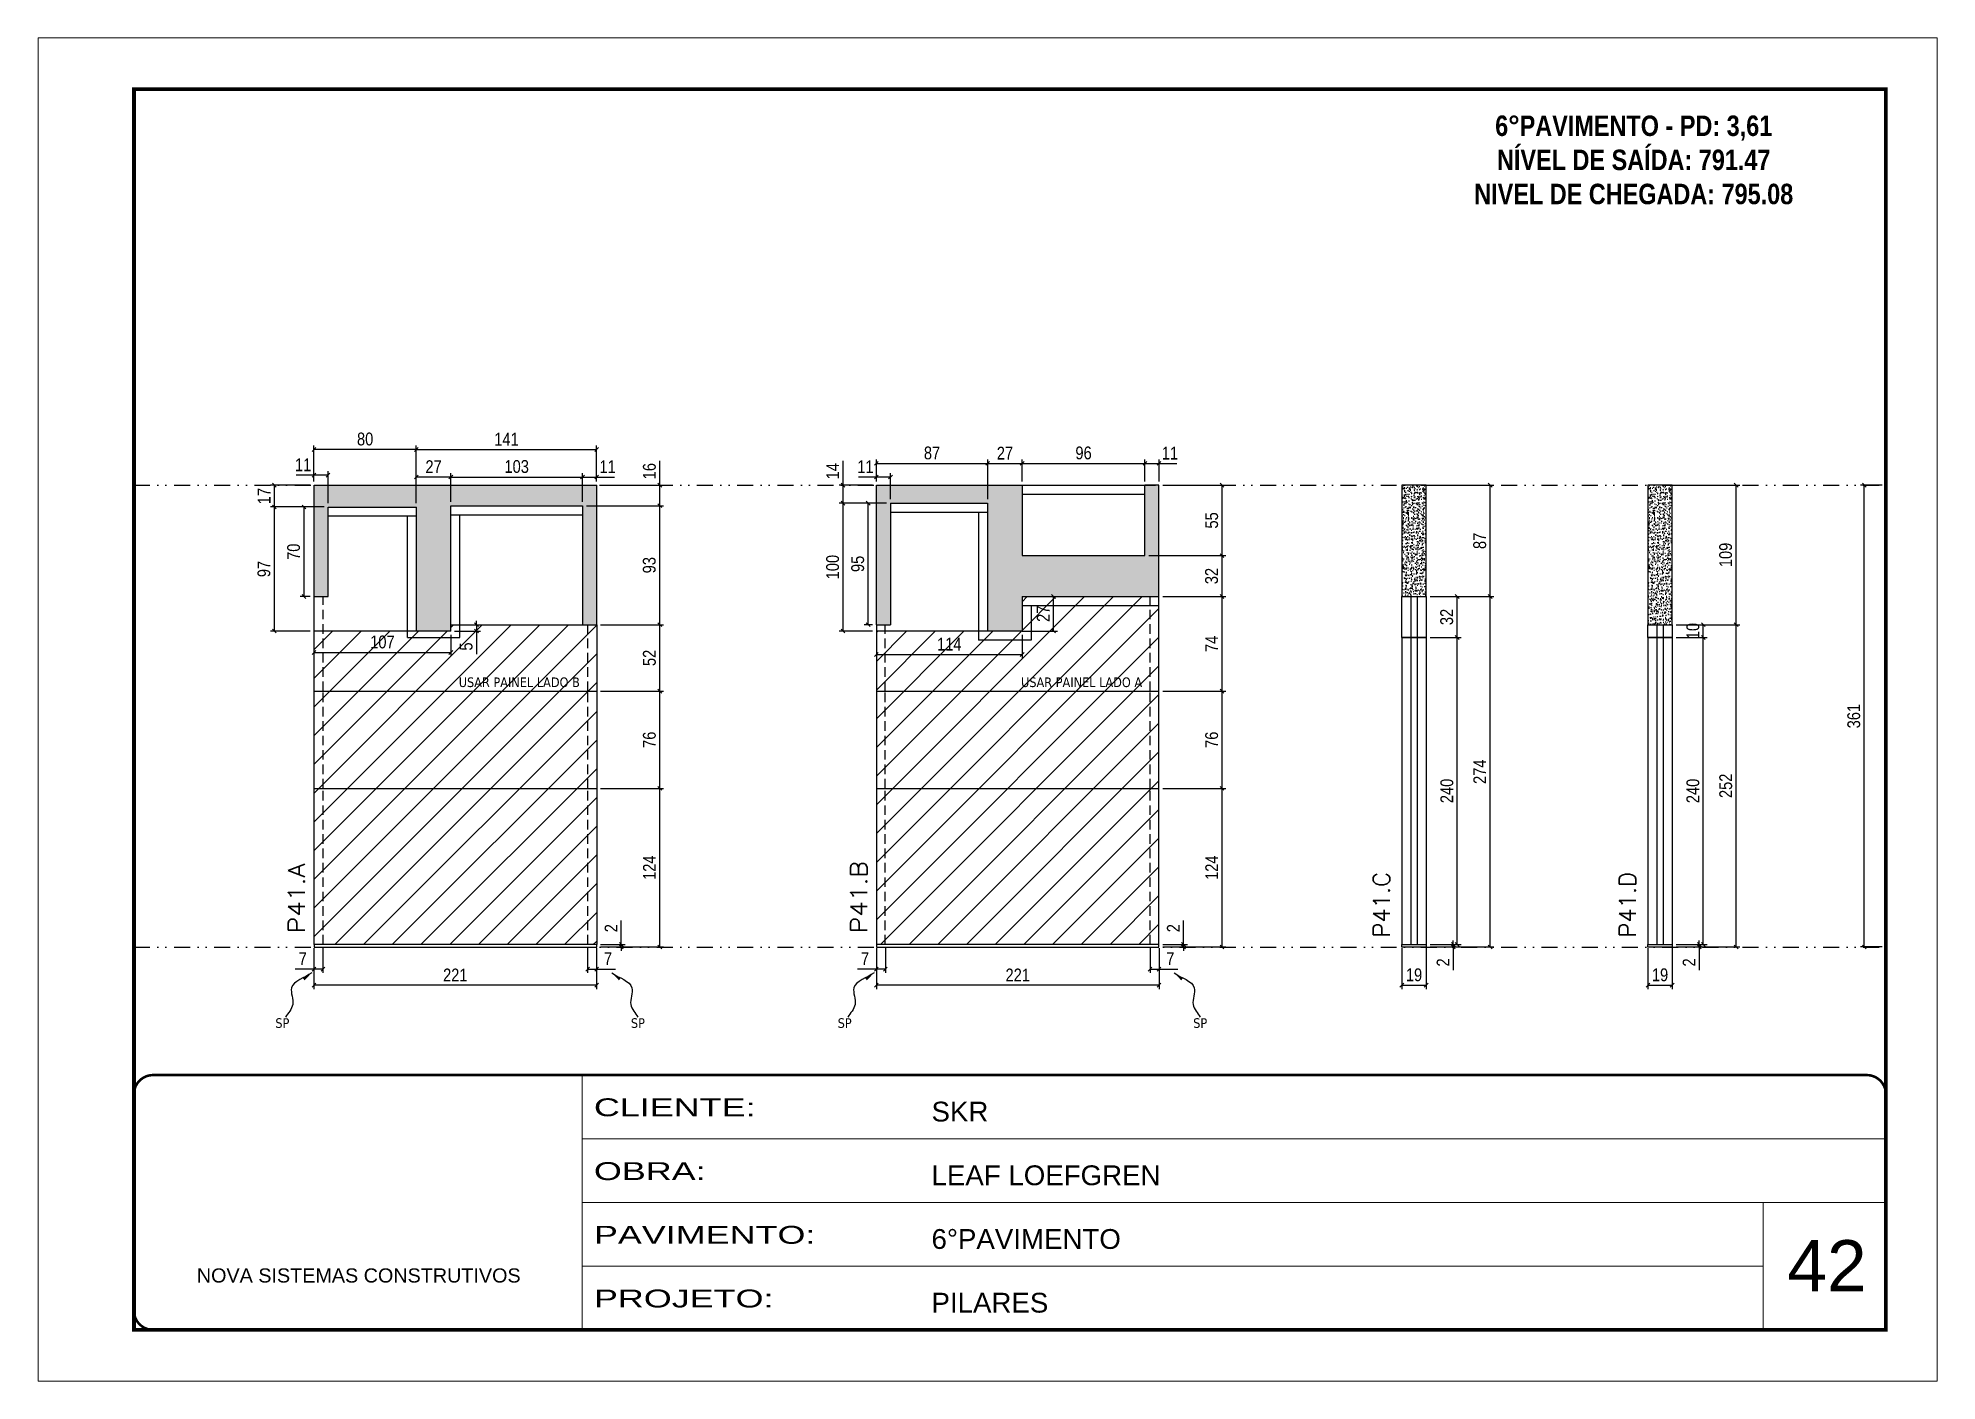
# Model space of a CAD drawing. Extents: x 14400 to 27878, y -21631 to 6985.
# Drawn here: x 15998 to 17483, y -5551 to -4501 of the extents above; entities that cross this region are included whole.
import ezdxf

# ---------------------------------------------------------------- set-up
doc = ezdxf.new("R2010")
doc.units = 0
for name, pattern in [('CONTINUO', [0]), ('DASHED', [0.75, 0.5, -0.25]), ('DIVIDE2', [0.625, 0.25, -0.125, 0, -0.125, 0, -0.125]), ('HIDDEN', [0.375, 0.25, -0.125])]:
    doc.linetypes.add(name, pattern=pattern)
for name, color, linetype, lineweight in [('CARIMBO', 255, 'Continuous', 9), ('Folhas', 255, 'Continuous', 9), ('Hachura', 251, 'Continuous', 9), ('SARRAFO DE PRESSAO', 251, 'DASHED', 9), ('Texto Seção', 7, 'Continuous', 15)]:
    doc.layers.add(name, color=color, linetype=linetype, lineweight=lineweight)
for name, color, linetype in [('COTA', 241, 'Continuous'), ('NOMENCLATURA', 7, 'Continuous'), ('Nível', 160, 'Continuous'), ('Painéis', 200, 'Continuous'), ('SARR_2.2x7', 40, 'Continuous'), ('Sarrafo de Pressão', 42, 'HIDDEN'), ('texto', 7, 'Continuous')]:
    doc.layers.add(name, color=color, linetype=linetype)
doc.styles.add('ARIAL', font='arial.ttf')
doc.styles.add('COTA TECNICA', font='techl___.ttf', dxfattribs={"height": 10})
doc.styles.add('COTA TECNICA-50', font='techl___.ttf', dxfattribs={"height": 10})
doc.styles.add('REGUA-120', font='ROMANS.shx', dxfattribs={"height": 15})
doc.styles.add('ROMANC', font='techb___.ttf', dxfattribs={"height": 2.5})
doc.styles.get("Standard").update_dxf_attribs({"font": 'arial.ttf'})
doc.styles.add('Tecnologia', font='')
doc.styles.get('Tecnologia').set_extended_font_data('Forgotten Futurist')
doc.dimstyles.new('COTA PAINEL-50', dxfattribs={"dimtxt": 10, "dimasz": 3, "dimexe": 3, "dimexo": 3, "dimgap": 3, "dimtad": 1, "dimdec": 1, "dimzin": 12, "dimdsep": 46, "dimtxsty": 'COTA TECNICA-50', "dimblk1": 'OBLIQUE', "dimblk2": 'OBLIQUE', "dimsah": 1, "dimcen": 0.9, "dimclrd": 4, "dimclre": 4, "dimclrt": 240, "dimadec": 1, "dimazin": 3, "dimtfac": 1, "dimtdec": 1, "dimtmove": 0, "dimatfit": 3, "dimfxl": 1, "dimtolj": 1, "dimtzin": 12, "dimarcsym": 0})
doc.dimstyles.new('PAINEL', dxfattribs={"dimtxt": 10, "dimasz": 3, "dimexe": 3, "dimexo": 3, "dimgap": 3, "dimtad": 1, "dimdec": 1, "dimzin": 12, "dimdsep": 46, "dimtxsty": 'COTA TECNICA', "dimblk1": 'OBLIQUE', "dimblk2": 'OBLIQUE', "dimsah": 1, "dimcen": 0.9, "dimclrd": 4, "dimclre": 4, "dimclrt": 240, "dimadec": 1, "dimazin": 3, "dimtfac": 1, "dimtdec": 1, "dimtmove": 0, "dimatfit": 3, "dimfxl": 1, "dimtolj": 1, "dimtzin": 12, "dimarcsym": 0})
doc.dimstyles.get("Standard").update_dxf_attribs({"dimtxt": 0.18, "dimasz": 0.18, "dimexe": 0.18, "dimexo": 0.0625, "dimgap": 0.09, "dimtad": 0, "dimtih": 1, "dimtoh": 1, "dimdec": 4, "dimzin": 0, "dimdsep": 46, "dimtxsty": 'Standard', "dimcen": 0.09, "dimadec": 0, "dimazin": 0, "dimtfac": 1, "dimtdec": 4, "dimtofl": 0, "dimtmove": 0, "dimatfit": 3, "dimfxl": 1, "dimtolj": 1, "dimtzin": 0, "dimarcsym": 0})

msp = doc.modelspace()

# ---------------------------------------------------------------- texts
at = {"layer": 'CARIMBO', "style": 'ARIAL'}
msp.add_text('42', height=40, dxfattribs=at).set_placement((17366.33, -5480.88))
at = {"layer": 'NOMENCLATURA', "color": 2, "insert": (17246.31, -4534.96), "char_height": 16, "attachment_point": 2, "style": 'ROMANC'}
msp.add_mtext_dynamic_manual_height_columns('\\P6°PAVIMENTO - PD: 3,61\\PNÍVEL DE SAÍDA: 791.47\\PNIVEL DE CHEGADA: 795.08', width=432.3511, gutter_width=1, heights=[0], dxfattribs=at)
at = {"layer": 'texto', "color": 0, "char_height": 7.5, "attachment_point": 5}
for s, insert in [('{\\fTahoma|b0|i0|c0|p34;\\C4;USAR PAINEL LADO B }', (16374.83, -5004.79)), ('{\\fTahoma|b0|i0|c0|p34;\\C4;USAR PAINEL LADO A}', (16814.54, -5004.79)), ('{\\fTahoma|b0|i0|c0|p34;\\C4;SP}', (16189.57, -5271.23)), ('{\\fTahoma|b0|i0|c0|p34;\\C4;SP}', (16467.59, -5271.23)), ('{\\fTahoma|b0|i0|c0|p34;\\C4;SP}', (16629.28, -5271.23)), ('{\\fTahoma|b0|i0|c0|p34;\\C4;SP}', (16907.3, -5271.23))]:
    msp.add_mtext(s, dxfattribs=dict(at, insert=insert))
at = {"layer": 'Texto Seção', "style": 'REGUA-120', "width": 1.1}
for s, p in [('P41.A', (16207.1, -5200.98)), ('P41.B', (16646.8, -5200.98))]:
    msp.add_text(s, height=13, rotation=90, dxfattribs=at).set_placement(p)
at = {"layer": 'Texto Seção', "char_height": 13, "width": 370.6998, "attachment_point": 7, "rotation": 90, "style": 'REGUA-120'}
for s, insert in [('P41.C', (17055.56, -5204.33)), ('P41.D', (17247.94, -5204.33))]:
    msp.add_mtext(s, dxfattribs=dict(at, insert=insert))

# ---------------------------------------------------------------- blocks, each defined once
blk = doc.blocks.new('9999999999')
at = {"color": 30, "linetype": 'CONTINUO'}
for p, q in [((98564.6, 34230.2), (98564.6, 34429.4)), ((98564.6, 34379.6), (99584, 34379.6)), ((98564.6, 34329.8), (99488, 34329.8)), ((99584, 34329.8), (99488, 34329.8)), ((99488, 34329.8), (99488, 34230.2)), ((98564.6, 34280), (99488, 34280))]:
    blk.add_line(p, q, dxfattribs=at)
at = {"color": 30, "linetype": 'CONTINUO', "const_width": 2}
blk.add_lwpolyline([(99584, 34230.2), (99584, 34414.4, 0.414214), (99569, 34429.4), (98229, 34429.4, 0.414214), (98214, 34414.4), (98214, 34245.2, 0.414214), (98229, 34230.2), (99584, 34230.2)], format="xyb", dxfattribs=at)
at = {"layer": 'Folhas'}
blk.add_lwpolyline([(98139, 34190.2), (99624, 34190.2), (99624, 35240.2), (98139, 35240.2)], close=True, dxfattribs=at)
at = {"layer": 'Folhas', "color": 30, "const_width": 3}
blk.add_lwpolyline([(98214, 34230.2), (99584, 34230.2), (99584, 35200.2), (98214, 35200.2)], close=True, dxfattribs=at)
at = {"color": 7, "linetype": 'Continuous', "ltscale": 5, "style": 'ARIAL'}
for s, height, p in [('SKR', 15.48, (98837.7, 34393.1)), ('LEAF LOEFGREN', 15.483, (98837.7, 34343.3)), ('6°PAVIMENTO', 15.483, (98837.7, 34293.5)), ('NOVA SISTEMAS CONSTRUTIVOS', 11.059, (98263.2, 34267.2)), ('PILARES', 15.48, (98837.7, 34243.7))]:
    blk.add_text(s, height=height, dxfattribs=at).set_placement(p)
at = {"layer": 'Folhas', "color": 7, "style": 'Tecnologia', "width": 1.5}
for s, p in [('CLIENTE:', (98573.7, 34397.2)), ('OBRA:', (98573.7, 34347.3)), ('PAVIMENTO:', (98573.7, 34297.5)), ('PROJETO:', (98573.7, 34247.7))]:
    blk.add_text(s, height=14, dxfattribs=at).set_placement(p)
blk = doc.blocks.new('_Oblique')
at = {"color": 0, "linetype": 'ByBlock', "lineweight": -2}
blk.add_line((-0.5, -0.5), (0.5, 0.5), dxfattribs=at)
blk = doc.blocks.new('*D3636')
at = {"layer": 'COTA', "color": 4, "lineweight": -2, "transparency": 16777216}
for p, q in [((17065, -5212.7), (17065, -5244.6)), ((17084, -5212.7), (17084, -5244.6)), ((17065, -5241.6), (17084, -5241.6))]:
    blk.add_line(p, q, dxfattribs=at)
at = {"layer": 'Defpoints', "color": 0, "transparency": 16777216}
for p in [(17065, -5209.7), (17084, -5209.7), (17084, -5241.6)]:
    blk.add_point(p, dxfattribs=at)
at = {"layer": 'COTA', "color": 4, "lineweight": -2, "transparency": 16777216, "xscale": 3, "yscale": 3, "zscale": 3, "rotation": 180}
blk.add_blockref('_Oblique', (17065, -5241.6), dxfattribs=at)
at = {"layer": 'COTA', "color": 4, "lineweight": -2, "transparency": 16777216, "xscale": 3, "yscale": 3, "zscale": 3}
blk.add_blockref('_Oblique', (17084, -5241.6), dxfattribs=at)
at = {"layer": 'COTA', "color": 240, "transparency": 16777216, "insert": (17074.5, -5233.5), "char_height": 10, "attachment_point": 5, "style": 'COTA TECNICA'}
blk.add_mtext('\\A1;19', dxfattribs=at)
blk = doc.blocks.new('*D3637')
at = {"layer": 'COTA', "color": 4, "lineweight": -2, "transparency": 16777216}
for p, q in [((17087, -5209.7), (17108.2, -5209.7)), ((17087, -5211.7), (17108.2, -5211.7)), ((17105.2, -5209.7), (17105.2, -5206.7)), ((17105.2, -5209.7), (17105.2, -5211.7)), ((17105.2, -5211.7), (17105.2, -5229.9))]:
    blk.add_line(p, q, dxfattribs=at)
at = {"layer": 'Defpoints', "color": 0, "transparency": 16777216}
for p in [(17084, -5209.7), (17084, -5211.7), (17105.2, -5209.7)]:
    blk.add_point(p, dxfattribs=at)
at = {"layer": 'COTA', "color": 4, "lineweight": -2, "transparency": 16777216, "xscale": 3, "yscale": 3, "zscale": 3}
for p, rotation in [((17105.2, -5209.7), 270), ((17105.2, -5211.7), 90)]:
    blk.add_blockref('_Oblique', p, dxfattribs=dict(at, rotation=rotation))
at = {"layer": 'COTA', "color": 240, "transparency": 16777216, "insert": (17097.2, -5223.8), "char_height": 10, "attachment_point": 5, "rotation": 90, "style": 'COTA TECNICA-50'}
blk.add_mtext('\\A1;2', dxfattribs=at)
blk = doc.blocks.new('*D3638')
at = {"layer": 'COTA', "color": 4, "lineweight": -2, "transparency": 16777216}
for p, q in [((17087, -4969.7), (17111.3, -4969.7)), ((17108.3, -5209.7), (17108.3, -4969.7)), ((17087, -5209.7), (17111.3, -5209.7))]:
    blk.add_line(p, q, dxfattribs=at)
at = {"layer": 'Defpoints', "color": 0, "transparency": 16777216}
for p in [(17084, -4969.7), (17108.3, -4969.7), (17084, -5209.7)]:
    blk.add_point(p, dxfattribs=at)
at = {"layer": 'COTA', "color": 4, "lineweight": -2, "transparency": 16777216, "xscale": 3, "yscale": 3, "zscale": 3}
for p, rotation in [((17108.3, -4969.7), 90), ((17108.3, -5209.7), 270)]:
    blk.add_blockref('_Oblique', p, dxfattribs=dict(at, rotation=rotation))
at = {"layer": 'COTA', "color": 240, "transparency": 16777216, "insert": (17100.2, -5089.7), "char_height": 10, "attachment_point": 5, "rotation": 90, "style": 'COTA TECNICA-50'}
blk.add_mtext('\\A1;240', dxfattribs=at)
blk = doc.blocks.new('*D3639')
at = {"layer": 'COTA', "color": 4, "lineweight": -2, "transparency": 16777216}
for p, q in [((17087, -4850.7), (17137, -4850.7)), ((17134, -4937.7), (17134, -4850.7)), ((17087, -4937.7), (17137, -4937.7))]:
    blk.add_line(p, q, dxfattribs=at)
at = {"layer": 'Defpoints', "color": 0, "transparency": 16777216}
for p in [(17084, -4850.7), (17134, -4850.7), (17084, -4937.7)]:
    blk.add_point(p, dxfattribs=at)
at = {"layer": 'COTA', "color": 4, "lineweight": -2, "transparency": 16777216, "xscale": 3, "yscale": 3, "zscale": 3}
for p, rotation in [((17134, -4850.7), 90), ((17134, -4937.7), 270)]:
    blk.add_blockref('_Oblique', p, dxfattribs=dict(at, rotation=rotation))
at = {"layer": 'COTA', "color": 240, "transparency": 16777216, "insert": (17125.9, -4894.2), "char_height": 10, "attachment_point": 5, "rotation": 90, "style": 'COTA TECNICA'}
blk.add_mtext('\\A1;87', dxfattribs=at)
blk = doc.blocks.new('*D3652')
at = {"layer": 'COTA', "color": 4, "lineweight": -2, "transparency": 16777216}
for p, q in [((17087, -4937.7), (17111.3, -4937.7)), ((17108.3, -4969.7), (17108.3, -4937.7)), ((17087, -4969.7), (17111.3, -4969.7))]:
    blk.add_line(p, q, dxfattribs=at)
at = {"layer": 'Defpoints', "color": 0, "transparency": 16777216}
for p in [(17084, -4937.7), (17108.3, -4937.7), (17084, -4969.7)]:
    blk.add_point(p, dxfattribs=at)
at = {"layer": 'COTA', "color": 4, "lineweight": -2, "transparency": 16777216, "xscale": 3, "yscale": 3, "zscale": 3}
for p, rotation in [((17108.3, -4937.7), 90), ((17108.3, -4969.7), 270)]:
    blk.add_blockref('_Oblique', p, dxfattribs=dict(at, rotation=rotation))
at = {"layer": 'COTA', "color": 240, "transparency": 16777216, "insert": (17100.1, -4953.7), "char_height": 10, "attachment_point": 5, "rotation": 90, "style": 'COTA TECNICA'}
blk.add_mtext('\\A1;32', dxfattribs=at)
blk = doc.blocks.new('*D3653')
at = {"layer": 'COTA', "color": 4, "lineweight": -2, "transparency": 16777216}
for p, q in [((17087, -4937.7), (17137, -4937.7)), ((17134, -5211.7), (17134, -4937.7)), ((17087, -5211.7), (17137, -5211.7))]:
    blk.add_line(p, q, dxfattribs=at)
at = {"layer": 'Defpoints', "color": 0, "transparency": 16777216}
for p in [(17084, -4937.7), (17134, -4937.7), (17084, -5211.7)]:
    blk.add_point(p, dxfattribs=at)
at = {"layer": 'COTA', "color": 4, "lineweight": -2, "transparency": 16777216, "xscale": 3, "yscale": 3, "zscale": 3}
for p, rotation in [((17134, -4937.7), 90), ((17134, -5211.7), 270)]:
    blk.add_blockref('_Oblique', p, dxfattribs=dict(at, rotation=rotation))
at = {"layer": 'COTA', "color": 240, "transparency": 16777216, "insert": (17125.9, -5074.7), "char_height": 10, "attachment_point": 5, "rotation": 90, "style": 'COTA TECNICA'}
blk.add_mtext('\\A1;274', dxfattribs=at)
blk = doc.blocks.new('*D3640')
at = {"layer": 'COTA', "color": 4, "lineweight": -2, "transparency": 16777216}
for p, q in [((16214.3, -5212.7), (16214.3, -5244.6)), ((16435.3, -5212.7), (16435.3, -5244.6)), ((16435.3, -5241.6), (16214.3, -5241.6))]:
    blk.add_line(p, q, dxfattribs=at)
at = {"layer": 'Defpoints', "color": 0, "transparency": 16777216}
for p in [(16214.3, -5209.7), (16435.3, -5209.7), (16214.3, -5241.6)]:
    blk.add_point(p, dxfattribs=at)
at = {"layer": 'COTA', "color": 4, "lineweight": -2, "transparency": 16777216, "xscale": 3, "yscale": 3, "zscale": 3, "rotation": 180}
blk.add_blockref('_Oblique', (16214.3, -5241.6), dxfattribs=at)
at = {"layer": 'COTA', "color": 4, "lineweight": -2, "transparency": 16777216, "xscale": 3, "yscale": 3, "zscale": 3}
blk.add_blockref('_Oblique', (16435.3, -5241.6), dxfattribs=at)
at = {"layer": 'COTA', "color": 240, "transparency": 16777216, "insert": (16324.8, -5233.6), "char_height": 10, "attachment_point": 5, "style": 'COTA TECNICA'}
blk.add_mtext('\\A1;221', dxfattribs=at)
blk = doc.blocks.new('*D3641')
at = {"layer": 'COTA', "color": 4, "lineweight": -2, "transparency": 16777216}
for p, q in [((16428.3, -5212.7), (16428.3, -5232)), ((16435.3, -5214.7), (16435.3, -5232)), ((16428.3, -5229), (16435.3, -5229)), ((16435.3, -5229), (16450.1, -5229))]:
    blk.add_line(p, q, dxfattribs=at)
at = {"layer": 'Defpoints', "color": 0, "transparency": 16777216}
for p in [(16428.3, -5209.7), (16435.3, -5211.7), (16435.3, -5229)]:
    blk.add_point(p, dxfattribs=at)
at = {"layer": 'COTA', "color": 4, "lineweight": -2, "transparency": 16777216, "xscale": 3, "yscale": 3, "zscale": 3, "rotation": 180}
blk.add_blockref('_Oblique', (16428.3, -5229), dxfattribs=at)
at = {"layer": 'COTA', "color": 4, "lineweight": -2, "transparency": 16777216, "xscale": 3, "yscale": 3, "zscale": 3}
blk.add_blockref('_Oblique', (16435.3, -5229), dxfattribs=at)
at = {"layer": 'COTA', "color": 240, "transparency": 16777216, "insert": (16444.2, -5220.9), "char_height": 10, "attachment_point": 5, "style": 'COTA TECNICA-50'}
blk.add_mtext('\\A1;7', dxfattribs=at)
blk = doc.blocks.new('*D3642')
at = {"layer": 'COTA', "color": 4, "lineweight": -2, "transparency": 16777216}
for p, q in [((16214.3, -5214.7), (16214.3, -5232)), ((16221.3, -5212.7), (16221.3, -5232)), ((16214.3, -5229), (16199.6, -5229)), ((16221.3, -5229), (16214.3, -5229))]:
    blk.add_line(p, q, dxfattribs=at)
at = {"layer": 'Defpoints', "color": 0, "transparency": 16777216}
for p in [(16214.3, -5211.7), (16221.3, -5209.7), (16214.3, -5229)]:
    blk.add_point(p, dxfattribs=at)
at = {"layer": 'COTA', "color": 4, "lineweight": -2, "transparency": 16777216, "xscale": 3, "yscale": 3, "zscale": 3, "rotation": 180}
blk.add_blockref('_Oblique', (16214.3, -5229), dxfattribs=at)
at = {"layer": 'COTA', "color": 4, "lineweight": -2, "transparency": 16777216, "xscale": 3, "yscale": 3, "zscale": 3}
blk.add_blockref('_Oblique', (16221.3, -5229), dxfattribs=at)
at = {"layer": 'COTA', "color": 240, "transparency": 16777216, "insert": (16205.5, -5220.9), "char_height": 10, "attachment_point": 5, "style": 'COTA TECNICA-50'}
blk.add_mtext('\\A1;7', dxfattribs=at)
blk = doc.blocks.new('*D3643')
at = {"layer": 'COTA', "color": 4, "lineweight": -2, "transparency": 16777216}
for p, q in [((16454.6, -5209.7), (16454.6, -5190.9)), ((16438.3, -5209.7), (16457.6, -5209.7)), ((16438.3, -5211.7), (16457.6, -5211.7)), ((16454.6, -5211.7), (16454.6, -5209.7)), ((16454.6, -5211.7), (16454.6, -5214.7))]:
    blk.add_line(p, q, dxfattribs=at)
at = {"layer": 'Defpoints', "color": 0, "transparency": 16777216}
for p in [(16435.3, -5209.7), (16435.3, -5211.7), (16454.6, -5211.7)]:
    blk.add_point(p, dxfattribs=at)
at = {"layer": 'COTA', "color": 4, "lineweight": -2, "transparency": 16777216, "xscale": 3, "yscale": 3, "zscale": 3}
for p, rotation in [((16454.6, -5209.7), 270), ((16454.6, -5211.7), 90)]:
    blk.add_blockref('_Oblique', p, dxfattribs=dict(at, rotation=rotation))
at = {"layer": 'COTA', "color": 240, "transparency": 16777216, "insert": (16446.6, -5197), "char_height": 10, "attachment_point": 5, "rotation": 90, "style": 'COTA TECNICA-50'}
blk.add_mtext('\\A1;2', dxfattribs=at)
blk = doc.blocks.new('*D3644')
at = {"layer": 'COTA', "color": 4, "linetype": 'ByBlock', "lineweight": -2, "transparency": 16777216}
for p, q in [((16438.3, -5087.7), (16487.7, -5087.7)), ((16484.7, -5211.7), (16484.7, -5087.7)), ((16438.3, -5211.7), (16487.7, -5211.7))]:
    blk.add_line(p, q, dxfattribs=at)
at = {"layer": 'Defpoints', "color": 0, "linetype": 'ByBlock', "transparency": 16777216}
for p in [(16435.3, -5087.7), (16484.7, -5087.7), (16435.3, -5211.7)]:
    blk.add_point(p, dxfattribs=at)
at = {"layer": 'COTA', "color": 4, "linetype": 'ByBlock', "lineweight": -2, "transparency": 16777216, "xscale": 3, "yscale": 3, "zscale": 3}
for p, rotation in [((16484.7, -5087.7), 90), ((16484.7, -5211.7), 270)]:
    blk.add_blockref('_Oblique', p, dxfattribs=dict(at, rotation=rotation))
at = {"layer": 'COTA', "color": 240, "linetype": 'ByBlock', "transparency": 16777216, "insert": (16476.6, -5149.7), "char_height": 10, "attachment_point": 5, "rotation": 90, "style": 'COTA TECNICA'}
blk.add_mtext('\\A1;124', dxfattribs=at)
blk = doc.blocks.new('*D3645')
at = {"layer": 'COTA', "color": 4, "lineweight": -2, "transparency": 16777216}
for p, q in [((16438.3, -5011.7), (16487.7, -5011.7)), ((16484.7, -5087.7), (16484.7, -5011.7)), ((16438.3, -5087.7), (16487.7, -5087.7))]:
    blk.add_line(p, q, dxfattribs=at)
at = {"layer": 'Defpoints', "color": 0, "transparency": 16777216}
for p in [(16435.3, -5011.7), (16484.7, -5011.7), (16435.3, -5087.7)]:
    blk.add_point(p, dxfattribs=at)
at = {"layer": 'COTA', "color": 4, "lineweight": -2, "transparency": 16777216, "xscale": 3, "yscale": 3, "zscale": 3}
for p, rotation in [((16484.7, -5011.7), 90), ((16484.7, -5087.7), 270)]:
    blk.add_blockref('_Oblique', p, dxfattribs=dict(at, rotation=rotation))
at = {"layer": 'COTA', "color": 240, "transparency": 16777216, "insert": (16476.6, -5049.7), "char_height": 10, "attachment_point": 5, "rotation": 90, "style": 'COTA TECNICA'}
blk.add_mtext('\\A1;76', dxfattribs=at)
blk = doc.blocks.new('*D3646')
at = {"layer": 'COTA', "color": 4, "lineweight": -2, "transparency": 16777216}
for p, q in [((16654.1, -5212.7), (16654.1, -5244.6)), ((16875.1, -5212.7), (16875.1, -5244.6)), ((16875.1, -5241.6), (16654.1, -5241.6))]:
    blk.add_line(p, q, dxfattribs=at)
at = {"layer": 'Defpoints', "color": 0, "transparency": 16777216}
for p in [(16654.1, -5209.7), (16875.1, -5209.7), (16654.1, -5241.6)]:
    blk.add_point(p, dxfattribs=at)
at = {"layer": 'COTA', "color": 4, "lineweight": -2, "transparency": 16777216, "xscale": 3, "yscale": 3, "zscale": 3, "rotation": 180}
blk.add_blockref('_Oblique', (16654.1, -5241.6), dxfattribs=at)
at = {"layer": 'COTA', "color": 4, "lineweight": -2, "transparency": 16777216, "xscale": 3, "yscale": 3, "zscale": 3}
blk.add_blockref('_Oblique', (16875.1, -5241.6), dxfattribs=at)
at = {"layer": 'COTA', "color": 240, "transparency": 16777216, "insert": (16764.6, -5233.6), "char_height": 10, "attachment_point": 5, "style": 'COTA TECNICA'}
blk.add_mtext('\\A1;221', dxfattribs=at)
blk = doc.blocks.new('*D3647')
at = {"layer": 'COTA', "color": 4, "lineweight": -2, "transparency": 16777216}
for p, q in [((16868.1, -5212.7), (16868.1, -5232)), ((16875.1, -5214.7), (16875.1, -5232)), ((16868.1, -5229), (16875.1, -5229)), ((16875.1, -5229), (16889.8, -5229))]:
    blk.add_line(p, q, dxfattribs=at)
at = {"layer": 'Defpoints', "color": 0, "transparency": 16777216}
for p in [(16868.1, -5209.7), (16875.1, -5211.7), (16875.1, -5229)]:
    blk.add_point(p, dxfattribs=at)
at = {"layer": 'COTA', "color": 4, "lineweight": -2, "transparency": 16777216, "xscale": 3, "yscale": 3, "zscale": 3, "rotation": 180}
blk.add_blockref('_Oblique', (16868.1, -5229), dxfattribs=at)
at = {"layer": 'COTA', "color": 4, "lineweight": -2, "transparency": 16777216, "xscale": 3, "yscale": 3, "zscale": 3}
blk.add_blockref('_Oblique', (16875.1, -5229), dxfattribs=at)
at = {"layer": 'COTA', "color": 240, "transparency": 16777216, "insert": (16883.9, -5220.9), "char_height": 10, "attachment_point": 5, "style": 'COTA TECNICA-50'}
blk.add_mtext('\\A1;7', dxfattribs=at)
blk = doc.blocks.new('*D3648')
at = {"layer": 'COTA', "color": 4, "lineweight": -2, "transparency": 16777216}
for p, q in [((16654.1, -5214.7), (16654.1, -5232)), ((16661.1, -5212.7), (16661.1, -5232)), ((16654.1, -5229), (16639.3, -5229)), ((16661.1, -5229), (16654.1, -5229))]:
    blk.add_line(p, q, dxfattribs=at)
at = {"layer": 'Defpoints', "color": 0, "transparency": 16777216}
for p in [(16654.1, -5211.7), (16661.1, -5209.7), (16654.1, -5229)]:
    blk.add_point(p, dxfattribs=at)
at = {"layer": 'COTA', "color": 4, "lineweight": -2, "transparency": 16777216, "xscale": 3, "yscale": 3, "zscale": 3, "rotation": 180}
blk.add_blockref('_Oblique', (16654.1, -5229), dxfattribs=at)
at = {"layer": 'COTA', "color": 4, "lineweight": -2, "transparency": 16777216, "xscale": 3, "yscale": 3, "zscale": 3}
blk.add_blockref('_Oblique', (16661.1, -5229), dxfattribs=at)
at = {"layer": 'COTA', "color": 240, "transparency": 16777216, "insert": (16645.2, -5220.9), "char_height": 10, "attachment_point": 5, "style": 'COTA TECNICA-50'}
blk.add_mtext('\\A1;7', dxfattribs=at)
blk = doc.blocks.new('*D3649')
at = {"layer": 'COTA', "color": 4, "lineweight": -2, "transparency": 16777216}
for p, q in [((16894.3, -5209.7), (16894.3, -5190.9)), ((16878.1, -5209.7), (16897.3, -5209.7)), ((16878.1, -5211.7), (16897.3, -5211.7)), ((16894.3, -5211.7), (16894.3, -5209.7)), ((16894.3, -5211.7), (16894.3, -5214.7))]:
    blk.add_line(p, q, dxfattribs=at)
at = {"layer": 'Defpoints', "color": 0, "transparency": 16777216}
for p in [(16875.1, -5209.7), (16875.1, -5211.7), (16894.3, -5211.7)]:
    blk.add_point(p, dxfattribs=at)
at = {"layer": 'COTA', "color": 4, "lineweight": -2, "transparency": 16777216, "xscale": 3, "yscale": 3, "zscale": 3}
for p, rotation in [((16894.3, -5209.7), 270), ((16894.3, -5211.7), 90)]:
    blk.add_blockref('_Oblique', p, dxfattribs=dict(at, rotation=rotation))
at = {"layer": 'COTA', "color": 240, "transparency": 16777216, "insert": (16886.3, -5197), "char_height": 10, "attachment_point": 5, "rotation": 90, "style": 'COTA TECNICA-50'}
blk.add_mtext('\\A1;2', dxfattribs=at)
blk = doc.blocks.new('*D3650')
at = {"layer": 'COTA', "color": 4, "linetype": 'ByBlock', "lineweight": -2, "transparency": 16777216}
for p, q in [((16878.1, -5087.7), (16927.4, -5087.7)), ((16924.4, -5211.7), (16924.4, -5087.7)), ((16878.1, -5211.7), (16927.4, -5211.7))]:
    blk.add_line(p, q, dxfattribs=at)
at = {"layer": 'Defpoints', "color": 0, "linetype": 'ByBlock', "transparency": 16777216}
for p in [(16875.1, -5087.7), (16924.4, -5087.7), (16875.1, -5211.7)]:
    blk.add_point(p, dxfattribs=at)
at = {"layer": 'COTA', "color": 4, "linetype": 'ByBlock', "lineweight": -2, "transparency": 16777216, "xscale": 3, "yscale": 3, "zscale": 3}
for p, rotation in [((16924.4, -5087.7), 90), ((16924.4, -5211.7), 270)]:
    blk.add_blockref('_Oblique', p, dxfattribs=dict(at, rotation=rotation))
at = {"layer": 'COTA', "color": 240, "linetype": 'ByBlock', "transparency": 16777216, "insert": (16916.3, -5149.7), "char_height": 10, "attachment_point": 5, "rotation": 90, "style": 'COTA TECNICA'}
blk.add_mtext('\\A1;124', dxfattribs=at)
blk = doc.blocks.new('*D3651')
at = {"layer": 'COTA', "color": 4, "lineweight": -2, "transparency": 16777216}
for p, q in [((16878.1, -5011.7), (16927.4, -5011.7)), ((16924.4, -5087.7), (16924.4, -5011.7)), ((16878.1, -5087.7), (16927.4, -5087.7))]:
    blk.add_line(p, q, dxfattribs=at)
at = {"layer": 'Defpoints', "color": 0, "transparency": 16777216}
for p in [(16875.1, -5011.7), (16924.4, -5011.7), (16875.1, -5087.7)]:
    blk.add_point(p, dxfattribs=at)
at = {"layer": 'COTA', "color": 4, "lineweight": -2, "transparency": 16777216, "xscale": 3, "yscale": 3, "zscale": 3}
for p, rotation in [((16924.4, -5011.7), 90), ((16924.4, -5087.7), 270)]:
    blk.add_blockref('_Oblique', p, dxfattribs=dict(at, rotation=rotation))
at = {"layer": 'COTA', "color": 240, "transparency": 16777216, "insert": (16916.3, -5049.7), "char_height": 10, "attachment_point": 5, "rotation": 90, "style": 'COTA TECNICA'}
blk.add_mtext('\\A1;76', dxfattribs=at)
blk = doc.blocks.new('*D3658')
at = {"layer": 'COTA', "color": 4, "lineweight": -2, "transparency": 16777216}
for p, q in [((17440.5, -4850.7), (17423.6, -4850.7)), ((17426.6, -5211.7), (17426.6, -4850.7)), ((17440.5, -5211.7), (17423.6, -5211.7))]:
    blk.add_line(p, q, dxfattribs=at)
at = {"layer": 'Defpoints', "color": 0, "transparency": 16777216}
for p in [(17426.6, -4850.7), (17443.5, -4850.7), (17443.5, -5211.7)]:
    blk.add_point(p, dxfattribs=at)
at = {"layer": 'COTA', "color": 4, "lineweight": -2, "transparency": 16777216, "xscale": 3, "yscale": 3, "zscale": 3}
for p, rotation in [((17426.6, -4850.7), 90), ((17426.6, -5211.7), 270)]:
    blk.add_blockref('_Oblique', p, dxfattribs=dict(at, rotation=rotation))
at = {"layer": 'COTA', "color": 240, "transparency": 16777216, "insert": (17418.4, -5031.2), "char_height": 10, "attachment_point": 5, "rotation": 90, "style": 'COTA TECNICA'}
blk.add_mtext('\\A1;361', dxfattribs=at)
blk = doc.blocks.new('*D3659')
at = {"layer": 'COTA', "color": 4, "lineweight": -2, "transparency": 16777216}
for p, q in [((16438.3, -4959.7), (16487.7, -4959.7)), ((16484.7, -5011.7), (16484.7, -4959.7)), ((16438.3, -5011.7), (16487.7, -5011.7))]:
    blk.add_line(p, q, dxfattribs=at)
at = {"layer": 'Defpoints', "color": 0, "transparency": 16777216}
for p in [(16435.3, -4959.7), (16484.7, -4959.7), (16435.3, -5011.7)]:
    blk.add_point(p, dxfattribs=at)
at = {"layer": 'COTA', "color": 4, "lineweight": -2, "transparency": 16777216, "xscale": 3, "yscale": 3, "zscale": 3}
for p, rotation in [((16484.7, -4959.7), 90), ((16484.7, -5011.7), 270)]:
    blk.add_blockref('_Oblique', p, dxfattribs=dict(at, rotation=rotation))
at = {"layer": 'COTA', "color": 240, "transparency": 16777216, "insert": (16476.6, -4985.7), "char_height": 10, "attachment_point": 5, "rotation": 90, "style": 'COTA TECNICA'}
blk.add_mtext('\\A1;52', dxfattribs=at)
blk = doc.blocks.new('*D3660')
at = {"layer": 'COTA', "color": 4, "lineweight": -2, "transparency": 16777216}
for p, q in [((16427.3, -4866.7), (16487.7, -4866.7)), ((16484.7, -4959.7), (16484.7, -4866.7)), ((16438.3, -4959.7), (16487.7, -4959.7))]:
    blk.add_line(p, q, dxfattribs=at)
at = {"layer": 'Defpoints', "color": 0, "transparency": 16777216}
for p in [(16424.3, -4866.7), (16484.7, -4866.7), (16435.3, -4959.7)]:
    blk.add_point(p, dxfattribs=at)
at = {"layer": 'COTA', "color": 4, "lineweight": -2, "transparency": 16777216, "xscale": 3, "yscale": 3, "zscale": 3}
for p, rotation in [((16484.7, -4866.7), 90), ((16484.7, -4959.7), 270)]:
    blk.add_blockref('_Oblique', p, dxfattribs=dict(at, rotation=rotation))
at = {"layer": 'COTA', "color": 240, "transparency": 16777216, "insert": (16476.5, -4913.2), "char_height": 10, "attachment_point": 5, "rotation": 90, "style": 'COTA TECNICA'}
blk.add_mtext('\\A1;93', dxfattribs=at)
blk = doc.blocks.new('*D3661')
at = {"layer": 'COTA', "color": 4, "lineweight": -2, "transparency": 16777216}
for p, q in [((16484.7, -4850.7), (16484.7, -4831.7)), ((16438.3, -4850.7), (16487.7, -4850.7)), ((16484.7, -4866.7), (16484.7, -4850.7)), ((16427.3, -4866.7), (16487.7, -4866.7))]:
    blk.add_line(p, q, dxfattribs=at)
at = {"layer": 'Defpoints', "color": 0, "transparency": 16777216}
for p in [(16435.3, -4850.7), (16484.7, -4850.7), (16424.3, -4866.7)]:
    blk.add_point(p, dxfattribs=at)
at = {"layer": 'COTA', "color": 4, "lineweight": -2, "transparency": 16777216, "xscale": 3, "yscale": 3, "zscale": 3}
for p, rotation in [((16484.7, -4850.7), 90), ((16484.7, -4866.7), 270)]:
    blk.add_blockref('_Oblique', p, dxfattribs=dict(at, rotation=rotation))
at = {"layer": 'COTA', "color": 240, "transparency": 16777216, "insert": (16476.6, -4839.7), "char_height": 10, "attachment_point": 5, "rotation": 90, "style": 'COTA TECNICA'}
blk.add_mtext('\\A1;16', dxfattribs=at)
blk = doc.blocks.new('*D3662')
at = {"layer": 'COTA', "color": 4, "lineweight": -2, "transparency": 16777216}
for p, q in [((16214.3, -4847.7), (16214.3, -4839.8)), ((16225.3, -4864.7), (16225.3, -4839.8)), ((16214.3, -4842.8), (16200.3, -4842.8)), ((16225.3, -4842.8), (16214.3, -4842.8))]:
    blk.add_line(p, q, dxfattribs=at)
at = {"layer": 'Defpoints', "color": 0, "transparency": 16777216}
for p in [(16214.3, -4842.8), (16214.3, -4850.7), (16225.3, -4867.7)]:
    blk.add_point(p, dxfattribs=at)
at = {"layer": 'COTA', "color": 4, "lineweight": -2, "transparency": 16777216, "xscale": 3, "yscale": 3, "zscale": 3, "rotation": 180}
blk.add_blockref('_Oblique', (16214.3, -4842.8), dxfattribs=at)
at = {"layer": 'COTA', "color": 4, "lineweight": -2, "transparency": 16777216, "xscale": 3, "yscale": 3, "zscale": 3}
blk.add_blockref('_Oblique', (16225.3, -4842.8), dxfattribs=at)
at = {"layer": 'COTA', "color": 240, "transparency": 16777216, "insert": (16205.8, -4834.7), "char_height": 10, "attachment_point": 5, "style": 'COTA TECNICA'}
blk.add_mtext('\\A1;11', dxfattribs=at)
blk = doc.blocks.new('*D3663')
at = {"layer": 'COTA', "color": 4, "lineweight": -2, "transparency": 16777216}
for p, q in [((16214.3, -4847.7), (16214.3, -4819.7)), ((16294.3, -4822.7), (16214.3, -4822.7)), ((16294.3, -4864.7), (16294.3, -4819.7))]:
    blk.add_line(p, q, dxfattribs=at)
at = {"layer": 'Defpoints', "color": 0, "transparency": 16777216}
for p in [(16214.3, -4822.7), (16214.3, -4850.7), (16294.3, -4867.7)]:
    blk.add_point(p, dxfattribs=at)
at = {"layer": 'COTA', "color": 4, "lineweight": -2, "transparency": 16777216, "xscale": 3, "yscale": 3, "zscale": 3, "rotation": 180}
blk.add_blockref('_Oblique', (16214.3, -4822.7), dxfattribs=at)
at = {"layer": 'COTA', "color": 4, "lineweight": -2, "transparency": 16777216, "xscale": 3, "yscale": 3, "zscale": 3}
blk.add_blockref('_Oblique', (16294.3, -4822.7), dxfattribs=at)
at = {"layer": 'COTA', "color": 240, "transparency": 16777216, "insert": (16254.3, -4814.6), "char_height": 10, "attachment_point": 5, "style": 'COTA TECNICA'}
blk.add_mtext('\\A1;80', dxfattribs=at)
blk = doc.blocks.new('*D3664')
at = {"layer": 'COTA', "color": 4, "lineweight": -2, "transparency": 16777216}
for p, q in [((16294.3, -4864.7), (16294.3, -4841.3)), ((16321.3, -4844.3), (16294.3, -4844.3)), ((16321.3, -4863.7), (16321.3, -4841.3))]:
    blk.add_line(p, q, dxfattribs=at)
at = {"layer": 'Defpoints', "color": 0, "transparency": 16777216}
for p in [(16294.3, -4844.3), (16294.3, -4867.7), (16321.3, -4866.7)]:
    blk.add_point(p, dxfattribs=at)
at = {"layer": 'COTA', "color": 4, "lineweight": -2, "transparency": 16777216, "xscale": 3, "yscale": 3, "zscale": 3, "rotation": 180}
blk.add_blockref('_Oblique', (16294.3, -4844.3), dxfattribs=at)
at = {"layer": 'COTA', "color": 4, "lineweight": -2, "transparency": 16777216, "xscale": 3, "yscale": 3, "zscale": 3}
blk.add_blockref('_Oblique', (16321.3, -4844.3), dxfattribs=at)
at = {"layer": 'COTA', "color": 240, "transparency": 16777216, "insert": (16307.8, -4836.2), "char_height": 10, "attachment_point": 5, "style": 'COTA TECNICA'}
blk.add_mtext('\\A1;27', dxfattribs=at)
blk = doc.blocks.new('*D3665')
at = {"layer": 'COTA', "color": 4, "lineweight": -2, "transparency": 16777216}
for p, q in [((16321.3, -4863.7), (16321.3, -4841.3)), ((16321.3, -4844.3), (16424.3, -4844.3)), ((16424.3, -4863.7), (16424.3, -4841.3))]:
    blk.add_line(p, q, dxfattribs=at)
at = {"layer": 'Defpoints', "color": 0, "transparency": 16777216}
for p in [(16424.3, -4844.3), (16321.3, -4866.7), (16424.3, -4866.7)]:
    blk.add_point(p, dxfattribs=at)
at = {"layer": 'COTA', "color": 4, "lineweight": -2, "transparency": 16777216, "xscale": 3, "yscale": 3, "zscale": 3, "rotation": 180}
blk.add_blockref('_Oblique', (16321.3, -4844.3), dxfattribs=at)
at = {"layer": 'COTA', "color": 4, "lineweight": -2, "transparency": 16777216, "xscale": 3, "yscale": 3, "zscale": 3}
blk.add_blockref('_Oblique', (16424.3, -4844.3), dxfattribs=at)
at = {"layer": 'COTA', "color": 240, "transparency": 16777216, "insert": (16372.8, -4836.1), "char_height": 10, "attachment_point": 5, "style": 'COTA TECNICA'}
blk.add_mtext('\\A1;103', dxfattribs=at)
blk = doc.blocks.new('*D3666')
at = {"layer": 'COTA', "color": 4, "lineweight": -2, "transparency": 16777216}
for p, q in [((16294.3, -4864.7), (16294.3, -4819.7)), ((16294.3, -4822.7), (16435.3, -4822.7)), ((16435.3, -4847.7), (16435.3, -4819.7))]:
    blk.add_line(p, q, dxfattribs=at)
at = {"layer": 'Defpoints', "color": 0, "transparency": 16777216}
for p in [(16435.3, -4822.7), (16435.3, -4850.7), (16294.3, -4867.7)]:
    blk.add_point(p, dxfattribs=at)
at = {"layer": 'COTA', "color": 4, "lineweight": -2, "transparency": 16777216, "xscale": 3, "yscale": 3, "zscale": 3, "rotation": 180}
blk.add_blockref('_Oblique', (16294.3, -4822.7), dxfattribs=at)
at = {"layer": 'COTA', "color": 4, "lineweight": -2, "transparency": 16777216, "xscale": 3, "yscale": 3, "zscale": 3}
blk.add_blockref('_Oblique', (16435.3, -4822.7), dxfattribs=at)
at = {"layer": 'COTA', "color": 240, "transparency": 16777216, "insert": (16364.8, -4814.7), "char_height": 10, "attachment_point": 5, "style": 'COTA TECNICA'}
blk.add_mtext('\\A1;141', dxfattribs=at)
blk = doc.blocks.new('*D3667')
at = {"layer": 'COTA', "color": 4, "lineweight": -2, "transparency": 16777216}
for p, q in [((16424.3, -4863.7), (16424.3, -4841.3)), ((16424.3, -4844.3), (16435.3, -4844.3)), ((16435.3, -4847.7), (16435.3, -4841.3)), ((16435.3, -4844.3), (16449.4, -4844.3))]:
    blk.add_line(p, q, dxfattribs=at)
at = {"layer": 'Defpoints', "color": 0, "transparency": 16777216}
for p in [(16435.3, -4844.3), (16435.3, -4850.7), (16424.3, -4866.7)]:
    blk.add_point(p, dxfattribs=at)
at = {"layer": 'COTA', "color": 4, "lineweight": -2, "transparency": 16777216, "xscale": 3, "yscale": 3, "zscale": 3, "rotation": 180}
blk.add_blockref('_Oblique', (16424.3, -4844.3), dxfattribs=at)
at = {"layer": 'COTA', "color": 4, "lineweight": -2, "transparency": 16777216, "xscale": 3, "yscale": 3, "zscale": 3}
blk.add_blockref('_Oblique', (16435.3, -4844.3), dxfattribs=at)
at = {"layer": 'COTA', "color": 240, "transparency": 16777216, "insert": (16443.9, -4836.2), "char_height": 10, "attachment_point": 5, "style": 'COTA TECNICA'}
blk.add_mtext('\\A1;11', dxfattribs=at)
blk = doc.blocks.new('*D3668')
at = {"layer": 'COTA', "color": 4, "lineweight": -2, "transparency": 16777216}
for p, q in [((16222.3, -4867.7), (16203.5, -4867.7)), ((16206.5, -4937.7), (16206.5, -4867.7)), ((16211.3, -4937.7), (16203.5, -4937.7))]:
    blk.add_line(p, q, dxfattribs=at)
at = {"layer": 'Defpoints', "color": 0, "transparency": 16777216}
for p in [(16206.5, -4867.7), (16225.3, -4867.7), (16214.3, -4937.7)]:
    blk.add_point(p, dxfattribs=at)
at = {"layer": 'COTA', "color": 4, "lineweight": -2, "transparency": 16777216, "xscale": 3, "yscale": 3, "zscale": 3}
for p, rotation in [((16206.5, -4867.7), 90), ((16206.5, -4937.7), 270)]:
    blk.add_blockref('_Oblique', p, dxfattribs=dict(at, rotation=rotation))
at = {"layer": 'COTA', "color": 240, "transparency": 16777216, "insert": (16198.4, -4902.7), "char_height": 10, "attachment_point": 5, "rotation": 90, "style": 'COTA TECNICA'}
blk.add_mtext('\\A1;70', dxfattribs=at)
blk = doc.blocks.new('*D3669')
at = {"layer": 'COTA', "color": 4, "lineweight": -2, "transparency": 16777216}
for p, q in [((16211.3, -4850.7), (16180.3, -4850.7)), ((16183.3, -4867.7), (16183.3, -4850.7)), ((16222.3, -4867.7), (16180.3, -4867.7))]:
    blk.add_line(p, q, dxfattribs=at)
at = {"layer": 'Defpoints', "color": 0, "transparency": 16777216}
for p in [(16183.3, -4850.7), (16214.3, -4850.7), (16225.3, -4867.7)]:
    blk.add_point(p, dxfattribs=at)
at = {"layer": 'COTA', "color": 4, "lineweight": -2, "transparency": 16777216, "xscale": 3, "yscale": 3, "zscale": 3}
for p, rotation in [((16183.3, -4850.7), 90), ((16183.3, -4867.7), 270)]:
    blk.add_blockref('_Oblique', p, dxfattribs=dict(at, rotation=rotation))
at = {"layer": 'COTA', "color": 240, "transparency": 16777216, "insert": (16175.3, -4859.2), "char_height": 10, "attachment_point": 5, "rotation": 90, "style": 'COTA TECNICA'}
blk.add_mtext('\\A1;17', dxfattribs=at)
blk = doc.blocks.new('*D3670')
at = {"layer": 'COTA', "color": 4, "lineweight": -2, "transparency": 16777216}
for p, q in [((16214.3, -4967.7), (16214.3, -4984.4)), ((16321.3, -4967.7), (16321.3, -4984.4)), ((16214.3, -4981.4), (16321.3, -4981.4))]:
    blk.add_line(p, q, dxfattribs=at)
at = {"layer": 'Defpoints', "color": 0, "transparency": 16777216}
for p in [(16214.3, -4964.7), (16321.3, -4964.7), (16321.3, -4981.4)]:
    blk.add_point(p, dxfattribs=at)
at = {"layer": 'COTA', "color": 4, "lineweight": -2, "transparency": 16777216, "xscale": 3, "yscale": 3, "zscale": 3, "rotation": 180}
blk.add_blockref('_Oblique', (16214.3, -4981.4), dxfattribs=at)
at = {"layer": 'COTA', "color": 4, "lineweight": -2, "transparency": 16777216, "xscale": 3, "yscale": 3, "zscale": 3}
blk.add_blockref('_Oblique', (16321.3, -4981.4), dxfattribs=at)
at = {"layer": 'COTA', "color": 240, "transparency": 16777216, "insert": (16267.8, -4973.3), "char_height": 10, "attachment_point": 5, "style": 'COTA TECNICA'}
blk.add_mtext('\\A1;107', dxfattribs=at)
blk = doc.blocks.new('*D3671')
at = {"layer": 'COTA', "color": 4, "lineweight": -2, "transparency": 16777216}
for p, q in [((16324.3, -4959.7), (16344.4, -4959.7)), ((16341.4, -4959.7), (16341.4, -4956.7)), ((16341.4, -4959.7), (16341.4, -4964.7)), ((16324.3, -4964.7), (16344.4, -4964.7)), ((16341.4, -4964.7), (16341.4, -4982.8))]:
    blk.add_line(p, q, dxfattribs=at)
at = {"layer": 'Defpoints', "color": 0, "transparency": 16777216}
for p in [(16321.3, -4959.7), (16321.3, -4964.7), (16341.4, -4964.7)]:
    blk.add_point(p, dxfattribs=at)
at = {"layer": 'COTA', "color": 4, "lineweight": -2, "transparency": 16777216, "xscale": 3, "yscale": 3, "zscale": 3}
for p, rotation in [((16341.4, -4959.7), 270), ((16341.4, -4964.7), 90)]:
    blk.add_blockref('_Oblique', p, dxfattribs=dict(at, rotation=rotation))
at = {"layer": 'COTA', "color": 240, "transparency": 16777216, "insert": (16333.3, -4976.8), "char_height": 10, "attachment_point": 5, "rotation": 90, "style": 'COTA TECNICA'}
blk.add_mtext('\\A1;5', dxfattribs=at)
blk = doc.blocks.new('*D3672')
at = {"layer": 'COTA', "color": 4, "lineweight": -2, "transparency": 16777216}
for p, q in [((16222.3, -4867.7), (16180.3, -4867.7)), ((16183.3, -4964.7), (16183.3, -4867.7)), ((16211.3, -4964.7), (16180.3, -4964.7))]:
    blk.add_line(p, q, dxfattribs=at)
at = {"layer": 'Defpoints', "color": 0, "transparency": 16777216}
for p in [(16183.3, -4867.7), (16225.3, -4867.7), (16214.3, -4964.7)]:
    blk.add_point(p, dxfattribs=at)
at = {"layer": 'COTA', "color": 4, "lineweight": -2, "transparency": 16777216, "xscale": 3, "yscale": 3, "zscale": 3}
for p, rotation in [((16183.3, -4867.7), 90), ((16183.3, -4964.7), 270)]:
    blk.add_blockref('_Oblique', p, dxfattribs=dict(at, rotation=rotation))
at = {"layer": 'COTA', "color": 240, "transparency": 16777216, "insert": (16175.2, -4916.2), "char_height": 10, "attachment_point": 5, "rotation": 90, "style": 'COTA TECNICA'}
blk.add_mtext('\\A1;97', dxfattribs=at)
blk = doc.blocks.new('*D3673')
at = {"layer": 'COTA', "color": 4, "lineweight": -2, "transparency": 16777216}
for p, q in [((16662.1, -4864.7), (16625, -4864.7)), ((16628, -4964.7), (16628, -4864.7)), ((16651.1, -4964.7), (16625, -4964.7))]:
    blk.add_line(p, q, dxfattribs=at)
at = {"layer": 'Defpoints', "color": 0, "transparency": 16777216}
for p in [(16628, -4864.7), (16665.1, -4864.7), (16654.1, -4964.7)]:
    blk.add_point(p, dxfattribs=at)
at = {"layer": 'COTA', "color": 4, "lineweight": -2, "transparency": 16777216, "xscale": 3, "yscale": 3, "zscale": 3}
for p, rotation in [((16628, -4864.7), 90), ((16628, -4964.7), 270)]:
    blk.add_blockref('_Oblique', p, dxfattribs=dict(at, rotation=rotation))
at = {"layer": 'COTA', "color": 240, "transparency": 16777216, "insert": (16619.9, -4914.7), "char_height": 10, "attachment_point": 5, "rotation": 90, "style": 'COTA TECNICA'}
blk.add_mtext('\\A1;100', dxfattribs=at)
blk = doc.blocks.new('*D3674')
at = {"layer": 'COTA', "color": 4, "lineweight": -2, "transparency": 16777216}
for p, q in [((16628, -4850.7), (16628, -4831.6)), ((16651.1, -4850.7), (16625, -4850.7)), ((16628, -4864.7), (16628, -4850.7)), ((16662.1, -4864.7), (16625, -4864.7))]:
    blk.add_line(p, q, dxfattribs=at)
at = {"layer": 'Defpoints', "color": 0, "transparency": 16777216}
for p in [(16628, -4850.7), (16654.1, -4850.7), (16665.1, -4864.7)]:
    blk.add_point(p, dxfattribs=at)
at = {"layer": 'COTA', "color": 4, "lineweight": -2, "transparency": 16777216, "xscale": 3, "yscale": 3, "zscale": 3}
for p, rotation in [((16628, -4850.7), 90), ((16628, -4864.7), 270)]:
    blk.add_blockref('_Oblique', p, dxfattribs=dict(at, rotation=rotation))
at = {"layer": 'COTA', "color": 240, "transparency": 16777216, "insert": (16619.9, -4839.7), "char_height": 10, "attachment_point": 5, "rotation": 90, "style": 'COTA TECNICA'}
blk.add_mtext('\\A1;14', dxfattribs=at)
blk = doc.blocks.new('*D3675')
at = {"layer": 'COTA', "color": 4, "lineweight": -2, "transparency": 16777216}
for p, q in [((16654.1, -4844.3), (16640, -4844.3)), ((16654.1, -4847.7), (16654.1, -4841.3)), ((16665.1, -4844.3), (16654.1, -4844.3)), ((16665.1, -4861.7), (16665.1, -4841.3))]:
    blk.add_line(p, q, dxfattribs=at)
at = {"layer": 'Defpoints', "color": 0, "transparency": 16777216}
for p in [(16654.1, -4844.3), (16654.1, -4850.7), (16665.1, -4864.7)]:
    blk.add_point(p, dxfattribs=at)
at = {"layer": 'COTA', "color": 4, "lineweight": -2, "transparency": 16777216, "xscale": 3, "yscale": 3, "zscale": 3, "rotation": 180}
blk.add_blockref('_Oblique', (16654.1, -4844.3), dxfattribs=at)
at = {"layer": 'COTA', "color": 4, "lineweight": -2, "transparency": 16777216, "xscale": 3, "yscale": 3, "zscale": 3}
blk.add_blockref('_Oblique', (16665.1, -4844.3), dxfattribs=at)
at = {"layer": 'COTA', "color": 240, "transparency": 16777216, "insert": (16645.5, -4836.2), "char_height": 10, "attachment_point": 5, "style": 'COTA TECNICA'}
blk.add_mtext('\\A1;11', dxfattribs=at)
blk = doc.blocks.new('*D3676')
at = {"layer": 'COTA', "color": 4, "lineweight": -2, "transparency": 16777216}
for p, q in [((16878.1, -4937.7), (16927.4, -4937.7)), ((16924.4, -5011.7), (16924.4, -4937.7)), ((16878.1, -5011.7), (16927.4, -5011.7))]:
    blk.add_line(p, q, dxfattribs=at)
at = {"layer": 'Defpoints', "color": 0, "transparency": 16777216}
for p in [(16875.1, -4937.7), (16924.4, -4937.7), (16875.1, -5011.7)]:
    blk.add_point(p, dxfattribs=at)
at = {"layer": 'COTA', "color": 4, "lineweight": -2, "transparency": 16777216, "xscale": 3, "yscale": 3, "zscale": 3}
for p, rotation in [((16924.4, -4937.7), 90), ((16924.4, -5011.7), 270)]:
    blk.add_blockref('_Oblique', p, dxfattribs=dict(at, rotation=rotation))
at = {"layer": 'COTA', "color": 240, "transparency": 16777216, "insert": (16916.3, -4974.7), "char_height": 10, "attachment_point": 5, "rotation": 90, "style": 'COTA TECNICA'}
blk.add_mtext('\\A1;74', dxfattribs=at)
blk = doc.blocks.new('*D3677')
at = {"layer": 'COTA', "color": 4, "lineweight": -2, "transparency": 16777216}
for p, q in [((16867.1, -4905.7), (16927.4, -4905.7)), ((16924.4, -4937.7), (16924.4, -4905.7)), ((16878.1, -4937.7), (16927.4, -4937.7))]:
    blk.add_line(p, q, dxfattribs=at)
at = {"layer": 'Defpoints', "color": 0, "transparency": 16777216}
for p in [(16864.1, -4905.7), (16924.4, -4905.7), (16875.1, -4937.7)]:
    blk.add_point(p, dxfattribs=at)
at = {"layer": 'COTA', "color": 4, "lineweight": -2, "transparency": 16777216, "xscale": 3, "yscale": 3, "zscale": 3}
for p, rotation in [((16924.4, -4905.7), 90), ((16924.4, -4937.7), 270)]:
    blk.add_blockref('_Oblique', p, dxfattribs=dict(at, rotation=rotation))
at = {"layer": 'COTA', "color": 240, "transparency": 16777216, "insert": (16916.2, -4921.7), "char_height": 10, "attachment_point": 5, "rotation": 90, "style": 'COTA TECNICA'}
blk.add_mtext('\\A1;32', dxfattribs=at)
blk = doc.blocks.new('*D3678')
at = {"layer": 'COTA', "color": 4, "lineweight": -2, "transparency": 16777216}
for p, q in [((16878.1, -4850.7), (16927.4, -4850.7)), ((16924.4, -4905.7), (16924.4, -4850.7)), ((16867.1, -4905.7), (16927.4, -4905.7))]:
    blk.add_line(p, q, dxfattribs=at)
at = {"layer": 'Defpoints', "color": 0, "transparency": 16777216}
for p in [(16875.1, -4850.7), (16924.4, -4850.7), (16864.1, -4905.7)]:
    blk.add_point(p, dxfattribs=at)
at = {"layer": 'COTA', "color": 4, "lineweight": -2, "transparency": 16777216, "xscale": 3, "yscale": 3, "zscale": 3}
for p, rotation in [((16924.4, -4850.7), 90), ((16924.4, -4905.7), 270)]:
    blk.add_blockref('_Oblique', p, dxfattribs=dict(at, rotation=rotation))
at = {"layer": 'COTA', "color": 240, "transparency": 16777216, "insert": (16916.3, -4878.2), "char_height": 10, "attachment_point": 5, "rotation": 90, "style": 'COTA TECNICA'}
blk.add_mtext('\\A1;55', dxfattribs=at)
blk = doc.blocks.new('*D3679')
at = {"layer": 'COTA', "color": 4, "lineweight": -2, "transparency": 16777216}
for p, q in [((16654.1, -4847.7), (16654.1, -4830.6)), ((16654.1, -4833.6), (16741.1, -4833.6)), ((16741.1, -4861.7), (16741.1, -4830.6))]:
    blk.add_line(p, q, dxfattribs=at)
at = {"layer": 'Defpoints', "color": 0, "transparency": 16777216}
for p in [(16741.1, -4833.6), (16654.1, -4850.7), (16741.1, -4864.7)]:
    blk.add_point(p, dxfattribs=at)
at = {"layer": 'COTA', "color": 4, "lineweight": -2, "transparency": 16777216, "xscale": 3, "yscale": 3, "zscale": 3, "rotation": 180}
blk.add_blockref('_Oblique', (16654.1, -4833.6), dxfattribs=at)
at = {"layer": 'COTA', "color": 4, "lineweight": -2, "transparency": 16777216, "xscale": 3, "yscale": 3, "zscale": 3}
blk.add_blockref('_Oblique', (16741.1, -4833.6), dxfattribs=at)
at = {"layer": 'COTA', "color": 240, "transparency": 16777216, "insert": (16697.6, -4825.5), "char_height": 10, "attachment_point": 5, "style": 'COTA TECNICA'}
blk.add_mtext('\\A1;87', dxfattribs=at)
blk = doc.blocks.new('*D3680')
at = {"layer": 'COTA', "color": 4, "lineweight": -2, "transparency": 16777216}
for p, q in [((16741.1, -4861.7), (16741.1, -4830.6)), ((16741.1, -4833.6), (16768.1, -4833.6)), ((16768.1, -4847.7), (16768.1, -4830.6))]:
    blk.add_line(p, q, dxfattribs=at)
at = {"layer": 'Defpoints', "color": 0, "transparency": 16777216}
for p in [(16768.1, -4833.6), (16768.1, -4850.7), (16741.1, -4864.7)]:
    blk.add_point(p, dxfattribs=at)
at = {"layer": 'COTA', "color": 4, "lineweight": -2, "transparency": 16777216, "xscale": 3, "yscale": 3, "zscale": 3, "rotation": 180}
blk.add_blockref('_Oblique', (16741.1, -4833.6), dxfattribs=at)
at = {"layer": 'COTA', "color": 4, "lineweight": -2, "transparency": 16777216, "xscale": 3, "yscale": 3, "zscale": 3}
blk.add_blockref('_Oblique', (16768.1, -4833.6), dxfattribs=at)
at = {"layer": 'COTA', "color": 240, "transparency": 16777216, "insert": (16754.6, -4825.6), "char_height": 10, "attachment_point": 5, "style": 'COTA TECNICA'}
blk.add_mtext('\\A1;27', dxfattribs=at)
blk = doc.blocks.new('*D3681')
at = {"layer": 'COTA', "color": 4, "lineweight": -2, "transparency": 16777216}
for p, q in [((16768.1, -4847.7), (16768.1, -4830.6)), ((16768.1, -4833.6), (16864.1, -4833.6)), ((16864.1, -4847.7), (16864.1, -4830.6))]:
    blk.add_line(p, q, dxfattribs=at)
at = {"layer": 'Defpoints', "color": 0, "transparency": 16777216}
for p in [(16864.1, -4833.6), (16768.1, -4850.7), (16864.1, -4850.7)]:
    blk.add_point(p, dxfattribs=at)
at = {"layer": 'COTA', "color": 4, "lineweight": -2, "transparency": 16777216, "xscale": 3, "yscale": 3, "zscale": 3, "rotation": 180}
blk.add_blockref('_Oblique', (16768.1, -4833.6), dxfattribs=at)
at = {"layer": 'COTA', "color": 4, "lineweight": -2, "transparency": 16777216, "xscale": 3, "yscale": 3, "zscale": 3}
blk.add_blockref('_Oblique', (16864.1, -4833.6), dxfattribs=at)
at = {"layer": 'COTA', "color": 240, "transparency": 16777216, "insert": (16816.1, -4825.5), "char_height": 10, "attachment_point": 5, "style": 'COTA TECNICA'}
blk.add_mtext('\\A1;96', dxfattribs=at)
blk = doc.blocks.new('*D3682')
at = {"layer": 'COTA', "color": 4, "lineweight": -2, "transparency": 16777216}
for p, q in [((16864.1, -4847.7), (16864.1, -4830.6)), ((16864.1, -4833.6), (16875.1, -4833.6)), ((16875.1, -4847.7), (16875.1, -4830.6)), ((16875.1, -4833.6), (16889.1, -4833.6))]:
    blk.add_line(p, q, dxfattribs=at)
at = {"layer": 'Defpoints', "color": 0, "transparency": 16777216}
for p in [(16875.1, -4833.6), (16864.1, -4850.7), (16875.1, -4850.7)]:
    blk.add_point(p, dxfattribs=at)
at = {"layer": 'COTA', "color": 4, "lineweight": -2, "transparency": 16777216, "xscale": 3, "yscale": 3, "zscale": 3, "rotation": 180}
blk.add_blockref('_Oblique', (16864.1, -4833.6), dxfattribs=at)
at = {"layer": 'COTA', "color": 4, "lineweight": -2, "transparency": 16777216, "xscale": 3, "yscale": 3, "zscale": 3}
blk.add_blockref('_Oblique', (16875.1, -4833.6), dxfattribs=at)
at = {"layer": 'COTA', "color": 240, "transparency": 16777216, "insert": (16883.6, -4825.6), "char_height": 10, "attachment_point": 5, "style": 'COTA TECNICA'}
blk.add_mtext('\\A1;11', dxfattribs=at)
blk = doc.blocks.new('*D3683')
at = {"layer": 'COTA', "color": 4, "lineweight": -2, "transparency": 16777216}
for p, q in [((16654.1, -4967.7), (16654.1, -4986)), ((16768.1, -4967.7), (16768.1, -4986)), ((16654.1, -4983), (16768.1, -4983))]:
    blk.add_line(p, q, dxfattribs=at)
at = {"layer": 'Defpoints', "color": 0, "transparency": 16777216}
for p in [(16654.1, -4964.7), (16768.1, -4964.7), (16768.1, -4983)]:
    blk.add_point(p, dxfattribs=at)
at = {"layer": 'COTA', "color": 4, "lineweight": -2, "transparency": 16777216, "xscale": 3, "yscale": 3, "zscale": 3, "rotation": 180}
blk.add_blockref('_Oblique', (16654.1, -4983), dxfattribs=at)
at = {"layer": 'COTA', "color": 4, "lineweight": -2, "transparency": 16777216, "xscale": 3, "yscale": 3, "zscale": 3}
blk.add_blockref('_Oblique', (16768.1, -4983), dxfattribs=at)
at = {"layer": 'COTA', "color": 240, "transparency": 16777216, "insert": (16711.1, -4974.9), "char_height": 10, "attachment_point": 5, "style": 'COTA TECNICA'}
blk.add_mtext('\\A1;114', dxfattribs=at)
blk = doc.blocks.new('*D3684')
at = {"layer": 'COTA', "color": 4, "lineweight": -2, "transparency": 16777216}
for p, q in [((17257.4, -5212.7), (17257.4, -5244.6)), ((17276.4, -5212.7), (17276.4, -5244.6)), ((17257.4, -5241.6), (17276.4, -5241.6))]:
    blk.add_line(p, q, dxfattribs=at)
at = {"layer": 'Defpoints', "color": 0, "transparency": 16777216}
for p in [(17257.4, -5209.7), (17276.4, -5209.7), (17276.4, -5241.6)]:
    blk.add_point(p, dxfattribs=at)
at = {"layer": 'COTA', "color": 4, "lineweight": -2, "transparency": 16777216, "xscale": 3, "yscale": 3, "zscale": 3, "rotation": 180}
blk.add_blockref('_Oblique', (17257.4, -5241.6), dxfattribs=at)
at = {"layer": 'COTA', "color": 4, "lineweight": -2, "transparency": 16777216, "xscale": 3, "yscale": 3, "zscale": 3}
blk.add_blockref('_Oblique', (17276.4, -5241.6), dxfattribs=at)
at = {"layer": 'COTA', "color": 240, "transparency": 16777216, "insert": (17266.9, -5233.5), "char_height": 10, "attachment_point": 5, "style": 'COTA TECNICA'}
blk.add_mtext('\\A1;19', dxfattribs=at)
blk = doc.blocks.new('*D3685')
at = {"layer": 'COTA', "color": 4, "lineweight": -2, "transparency": 16777216}
for p, q in [((17279.4, -5209.7), (17300.6, -5209.7)), ((17279.4, -5211.7), (17300.6, -5211.7)), ((17297.6, -5209.7), (17297.6, -5206.7)), ((17297.6, -5209.7), (17297.6, -5211.7)), ((17297.6, -5211.7), (17297.6, -5229.9))]:
    blk.add_line(p, q, dxfattribs=at)
at = {"layer": 'Defpoints', "color": 0, "transparency": 16777216}
for p in [(17276.4, -5209.7), (17276.4, -5211.7), (17297.6, -5209.7)]:
    blk.add_point(p, dxfattribs=at)
at = {"layer": 'COTA', "color": 4, "lineweight": -2, "transparency": 16777216, "xscale": 3, "yscale": 3, "zscale": 3}
for p, rotation in [((17297.6, -5209.7), 270), ((17297.6, -5211.7), 90)]:
    blk.add_blockref('_Oblique', p, dxfattribs=dict(at, rotation=rotation))
at = {"layer": 'COTA', "color": 240, "transparency": 16777216, "insert": (17289.6, -5223.8), "char_height": 10, "attachment_point": 5, "rotation": 90, "style": 'COTA TECNICA-50'}
blk.add_mtext('\\A1;2', dxfattribs=at)
blk = doc.blocks.new('*D3686')
at = {"layer": 'COTA', "color": 4, "lineweight": -2, "transparency": 16777216}
for p, q in [((17279.4, -4969.7), (17303.7, -4969.7)), ((17300.7, -5209.7), (17300.7, -4969.7)), ((17279.4, -5209.7), (17303.7, -5209.7))]:
    blk.add_line(p, q, dxfattribs=at)
at = {"layer": 'Defpoints', "color": 0, "transparency": 16777216}
for p in [(17276.4, -4969.7), (17300.7, -4969.7), (17276.4, -5209.7)]:
    blk.add_point(p, dxfattribs=at)
at = {"layer": 'COTA', "color": 4, "lineweight": -2, "transparency": 16777216, "xscale": 3, "yscale": 3, "zscale": 3}
for p, rotation in [((17300.7, -4969.7), 90), ((17300.7, -5209.7), 270)]:
    blk.add_blockref('_Oblique', p, dxfattribs=dict(at, rotation=rotation))
at = {"layer": 'COTA', "color": 240, "transparency": 16777216, "insert": (17292.6, -5089.7), "char_height": 10, "attachment_point": 5, "rotation": 90, "style": 'COTA TECNICA-50'}
blk.add_mtext('\\A1;240', dxfattribs=at)
blk = doc.blocks.new('*D3687')
at = {"layer": 'COTA', "color": 4, "lineweight": -2, "transparency": 16777216}
for p, q in [((17279.4, -4850.7), (17329.4, -4850.7)), ((17326.4, -4959.7), (17326.4, -4850.7)), ((17279.4, -4959.7), (17329.4, -4959.7))]:
    blk.add_line(p, q, dxfattribs=at)
at = {"layer": 'Defpoints', "color": 0, "transparency": 16777216}
for p in [(17276.4, -4850.7), (17326.4, -4850.7), (17276.4, -4959.7)]:
    blk.add_point(p, dxfattribs=at)
at = {"layer": 'COTA', "color": 4, "lineweight": -2, "transparency": 16777216, "xscale": 3, "yscale": 3, "zscale": 3}
for p, rotation in [((17326.4, -4850.7), 90), ((17326.4, -4959.7), 270)]:
    blk.add_blockref('_Oblique', p, dxfattribs=dict(at, rotation=rotation))
at = {"layer": 'COTA', "color": 240, "transparency": 16777216, "insert": (17318.2, -4905.2), "char_height": 10, "attachment_point": 5, "rotation": 90, "style": 'COTA TECNICA'}
blk.add_mtext('\\A1;109', dxfattribs=at)
blk = doc.blocks.new('*D3688')
at = {"layer": 'COTA', "color": 4, "lineweight": -2, "transparency": 16777216}
for p, q in [((17279.4, -4959.7), (17303.7, -4959.7)), ((17300.7, -4969.7), (17300.7, -4959.7)), ((17279.4, -4969.7), (17303.7, -4969.7))]:
    blk.add_line(p, q, dxfattribs=at)
at = {"layer": 'Defpoints', "color": 0, "transparency": 16777216}
for p in [(17276.4, -4959.7), (17300.7, -4959.7), (17276.4, -4969.7)]:
    blk.add_point(p, dxfattribs=at)
at = {"layer": 'COTA', "color": 4, "lineweight": -2, "transparency": 16777216, "xscale": 3, "yscale": 3, "zscale": 3}
for p, rotation in [((17300.7, -4959.7), 90), ((17300.7, -4969.7), 270)]:
    blk.add_blockref('_Oblique', p, dxfattribs=dict(at, rotation=rotation))
at = {"layer": 'COTA', "color": 240, "transparency": 16777216, "insert": (17292.6, -4964.7), "char_height": 10, "attachment_point": 5, "rotation": 90, "style": 'COTA TECNICA'}
blk.add_mtext('\\A1;10', dxfattribs=at)
blk = doc.blocks.new('*D3689')
at = {"layer": 'COTA', "color": 4, "lineweight": -2, "transparency": 16777216}
for p, q in [((17279.4, -4959.7), (17329.4, -4959.7)), ((17326.4, -5211.7), (17326.4, -4959.7)), ((17279.4, -5211.7), (17329.4, -5211.7))]:
    blk.add_line(p, q, dxfattribs=at)
at = {"layer": 'Defpoints', "color": 0, "transparency": 16777216}
for p in [(17276.4, -4959.7), (17326.4, -4959.7), (17276.4, -5211.7)]:
    blk.add_point(p, dxfattribs=at)
at = {"layer": 'COTA', "color": 4, "lineweight": -2, "transparency": 16777216, "xscale": 3, "yscale": 3, "zscale": 3}
for p, rotation in [((17326.4, -4959.7), 90), ((17326.4, -5211.7), 270)]:
    blk.add_blockref('_Oblique', p, dxfattribs=dict(at, rotation=rotation))
at = {"layer": 'COTA', "color": 240, "transparency": 16777216, "insert": (17318.3, -5085.7), "char_height": 10, "attachment_point": 5, "rotation": 90, "style": 'COTA TECNICA'}
blk.add_mtext('\\A1;252', dxfattribs=at)
blk = doc.blocks.new('*D3690')
at = {"layer": 'COTA', "color": 4, "lineweight": -2, "transparency": 16777216}
for p, q in [((16771.1, -4937.7), (16795.6, -4937.7)), ((16792.6, -4964.7), (16792.6, -4937.7)), ((16771.1, -4964.7), (16795.6, -4964.7))]:
    blk.add_line(p, q, dxfattribs=at)
at = {"layer": 'Defpoints', "color": 0, "transparency": 16777216}
for p in [(16768.1, -4937.7), (16792.6, -4937.7), (16768.1, -4964.7)]:
    blk.add_point(p, dxfattribs=at)
at = {"layer": 'COTA', "color": 4, "lineweight": -2, "transparency": 16777216, "xscale": 3, "yscale": 3, "zscale": 3}
for p, rotation in [((16792.6, -4937.7), 90), ((16792.6, -4964.7), 270)]:
    blk.add_blockref('_Oblique', p, dxfattribs=dict(at, rotation=rotation))
at = {"layer": 'COTA', "color": 240, "transparency": 16777216, "insert": (16784.5, -4951.2), "char_height": 10, "attachment_point": 5, "rotation": 90, "style": 'COTA TECNICA'}
blk.add_mtext('\\A1;27', dxfattribs=at)
blk = doc.blocks.new('*D3691')
at = {"layer": 'COTA', "color": 4, "lineweight": -2, "transparency": 16777216}
for p, q in [((16662.1, -4864.7), (16644.6, -4864.7)), ((16647.6, -4959.7), (16647.6, -4864.7)), ((16651.1, -4959.7), (16644.6, -4959.7))]:
    blk.add_line(p, q, dxfattribs=at)
at = {"layer": 'Defpoints', "color": 0, "transparency": 16777216}
for p in [(16647.6, -4864.7), (16665.1, -4864.7), (16654.1, -4959.7)]:
    blk.add_point(p, dxfattribs=at)
at = {"layer": 'COTA', "color": 4, "lineweight": -2, "transparency": 16777216, "xscale": 3, "yscale": 3, "zscale": 3}
for p, rotation in [((16647.6, -4864.7), 90), ((16647.6, -4959.7), 270)]:
    blk.add_blockref('_Oblique', p, dxfattribs=dict(at, rotation=rotation))
at = {"layer": 'COTA', "color": 240, "transparency": 16777216, "insert": (16639.5, -4912.2), "char_height": 10, "attachment_point": 5, "rotation": 90, "style": 'COTA TECNICA'}
blk.add_mtext('\\A1;95', dxfattribs=at)

# ---------------------------------------------------------------- dimensions: what is measured, and where the dimension line sits
at = {"layer": 'COTA'}
for base, p1, p2, dimstyle, picture, middle in [((16214.35, -4822.74), (16294.35, -4867.74), (16214.35, -4850.74), 'PAINEL', '*D3663', (16254.35, -4814.62)), ((16435.35, -4822.74), (16294.35, -4867.74), (16435.35, -4850.74), 'PAINEL', '*D3666', (16364.85, -4814.67)), ((16741.05, -4833.63), (16654.05, -4850.74), (16741.05, -4864.74), 'PAINEL', '*D3679', (16697.55, -4825.53)), ((16768.05, -4833.63), (16741.05, -4864.74), (16768.05, -4850.74), 'PAINEL', '*D3680', (16754.55, -4825.55)), ((16864.05, -4833.63), (16768.05, -4850.74), (16864.05, -4850.74), 'PAINEL', '*D3681', (16816.05, -4825.5)), ((16875.05, -4833.63), (16864.05, -4850.74), (16875.05, -4850.74), 'PAINEL', '*D3682', (16883.6, -4825.57)), ((16214.35, -4842.8), (16225.35, -4867.74), (16214.35, -4850.74), 'PAINEL', '*D3662', (16205.8, -4834.74)), ((16294.35, -4844.3), (16321.35, -4866.74), (16294.35, -4867.74), 'PAINEL', '*D3664', (16307.85, -4836.22)), ((16424.35, -4844.3), (16321.35, -4866.74), (16424.35, -4866.74), 'PAINEL', '*D3665', (16372.85, -4836.08)), ((16435.35, -4844.3), (16424.35, -4866.74), (16435.35, -4850.74), 'PAINEL', '*D3667', (16443.89, -4836.24)), ((16654.05, -4844.3), (16665.05, -4864.74), (16654.05, -4850.74), 'PAINEL', '*D3675', (16645.51, -4836.24)), ((16321.35, -4981.43), (16214.35, -4964.74), (16321.35, -4964.74), 'PAINEL', '*D3670', (16267.85, -4973.33)), ((16768.05, -4983.02), (16654.05, -4964.74), (16768.05, -4964.74), 'PAINEL', '*D3683', (16711.05, -4974.94)), ((16435.35, -5228.98), (16428.35, -5209.74), (16435.35, -5211.74), 'COTA PAINEL-50', '*D3641', (16444.21, -5220.91)), ((16875.05, -5228.98), (16868.05, -5209.74), (16875.05, -5211.74), 'COTA PAINEL-50', '*D3647', (16883.92, -5220.91))]:
    dim = msp.add_linear_dim(base=base, p1=p1, p2=p2, dimstyle=dimstyle, dxfattribs=at)
    dim.commit()
    dim.dimension.update_dxf_attribs({"geometry": picture, "text_midpoint": middle})
for base, p1, p2, angle, dimstyle, picture, middle in [((16484.71, -4850.74), (16424.35, -4866.74), (16435.35, -4850.74), 90, 'PAINEL', '*D3661', (16476.61, -4839.73)), ((16628.02, -4850.74), (16665.05, -4864.74), (16654.05, -4850.74), 90, 'PAINEL', '*D3674', (16619.95, -4839.68)), ((16183.33, -4850.74), (16225.35, -4867.74), (16214.35, -4850.74), 90, 'PAINEL', '*D3669', (16175.26, -4859.24)), ((17134, -4850.74), (17084.01, -4937.74), (17084.01, -4850.74), 90, 'PAINEL', '*D3639', (17125.9, -4894.24)), ((17326.38, -4850.74), (17276.39, -4959.74), (17276.39, -4850.74), 90, 'PAINEL', '*D3687', (17318.25, -4905.24)), ((17426.63, -4850.74), (17443.47, -5211.74), (17443.47, -4850.74), 90, 'PAINEL', '*D3658', (17418.41, -5031.24)), ((16183.33, -4867.74), (16214.35, -4964.74), (16225.35, -4867.74), 90, 'PAINEL', '*D3672', (16175.23, -4916.24)), ((16206.55, -4867.74), (16214.35, -4937.74), (16225.35, -4867.74), 90, 'PAINEL', '*D3668', (16198.44, -4902.74)), ((16484.71, -4866.74), (16435.35, -4959.74), (16424.35, -4866.74), 90, 'PAINEL', '*D3660', (16476.46, -4913.24)), ((16628.02, -4864.74), (16654.05, -4964.74), (16665.05, -4864.74), 90, 'PAINEL', '*D3673', (16619.92, -4914.74)), ((16647.61, -4864.74), (16654.05, -4959.74), (16665.05, -4864.74), 90, 'PAINEL', '*D3691', (16639.47, -4912.24)), ((16792.58, -4937.74), (16768.05, -4964.74), (16768.05, -4937.74), 90, 'PAINEL', '*D3690', (16784.51, -4951.24)), ((16924.42, -4937.74), (16875.05, -5011.74), (16875.05, -4937.74), 90, 'PAINEL', '*D3676', (16916.35, -4974.74)), ((17108.3, -4937.74), (17084.01, -4969.74), (17084.01, -4937.74), 90, 'PAINEL', '*D3652', (17100.08, -4953.74)), ((17134, -4937.74), (17084.01, -5211.74), (17084.01, -4937.74), 90, 'PAINEL', '*D3653', (17125.93, -5074.74)), ((16341.45, -4964.74), (16321.35, -4959.74), (16321.35, -4964.74), 90, 'PAINEL', '*D3671', (16333.34, -4976.79)), ((16484.71, -4959.74), (16435.35, -5011.74), (16435.35, -4959.74), 90, 'PAINEL', '*D3659', (16476.6, -4985.74)), ((17326.38, -4959.74), (17276.39, -5211.74), (17276.39, -4959.74), 90, 'PAINEL', '*D3689', (17318.27, -5085.74)), ((17108.3, -4969.74), (17084.01, -5209.74), (17084.01, -4969.74), 90, 'COTA PAINEL-50', '*D3638', (17100.19, -5089.74)), ((17300.68, -4969.74), (17276.39, -5209.74), (17276.39, -4969.74), 90, 'COTA PAINEL-50', '*D3686', (17292.57, -5089.74)), ((16484.71, -5011.74), (16435.35, -5087.74), (16435.35, -5011.74), 90, 'PAINEL', '*D3645', (16476.61, -5049.74)), ((16924.42, -5011.74), (16875.05, -5087.74), (16875.05, -5011.74), 90, 'PAINEL', '*D3651', (16916.32, -5049.74)), ((16214.35, -5228.98), (16221.35, -5209.74), (16214.35, -5211.74), 180, 'COTA PAINEL-50', '*D3642', (16205.48, -5220.91)), ((16654.05, -5228.98), (16661.05, -5209.74), (16654.05, -5211.74), 180, 'COTA PAINEL-50', '*D3648', (16645.19, -5220.91))]:
    dim = msp.add_linear_dim(base=base, p1=p1, p2=p2, angle=angle, dimstyle=dimstyle, dxfattribs=at)
    dim.commit()
    dim.dimension.update_dxf_attribs({"geometry": picture, "text_midpoint": middle})
for base, p1, p2, angle, override, picture, middle in [((16924.42, -4850.74), (16864.05, -4905.74), (16875.05, -4850.74), 90, {"dimtmove": 1}, '*D3678', (16916.31, -4878.24)), ((16924.42, -4905.74), (16875.05, -4937.74), (16864.05, -4905.74), 90, {"dimtmove": 1}, '*D3677', (16916.2, -4921.74)), ((16214.35, -5241.63), (16435.35, -5209.74), (16214.35, -5209.74), 180, {"dimarcsym": 2}, '*D3640', (16324.85, -5233.58)), ((16654.05, -5241.63), (16875.05, -5209.74), (16654.05, -5209.74), 180, {"dimarcsym": 2}, '*D3646', (16764.55, -5233.58))]:
    dim = msp.add_linear_dim(base=base, p1=p1, p2=p2, angle=angle, dimstyle='PAINEL', override=override, dxfattribs=at)
    dim.commit()
    dim.dimension.update_dxf_attribs({"geometry": picture, "text_midpoint": middle})
for base, p1, p2, dimstyle, picture, middle in [((17300.68, -4959.74), (17276.39, -4969.74), (17276.39, -4959.74), 'PAINEL', '*D3688', (17300.68, -4964.74)), ((16454.6, -5211.74), (16435.35, -5209.74), (16435.35, -5211.74), 'COTA PAINEL-50', '*D3643', (16454.6, -5196.99)), ((16894.31, -5211.74), (16875.05, -5209.74), (16875.05, -5211.74), 'COTA PAINEL-50', '*D3649', (16894.31, -5196.99)), ((17105.2, -5209.74), (17084.01, -5211.74), (17084.01, -5209.74), 'COTA PAINEL-50', '*D3637', (17105.2, -5223.8)), ((17297.58, -5209.74), (17276.39, -5211.74), (17276.39, -5209.74), 'COTA PAINEL-50', '*D3685', (17297.58, -5223.8))]:
    dim = msp.add_linear_dim(base=base, p1=p1, p2=p2, angle=90, dimstyle=dimstyle, dxfattribs=at)
    dim.commit()
    dim.dimension.update_dxf_attribs({"geometry": picture, "text_midpoint": middle, "dimtype": 160})
at = {"layer": 'COTA', "linetype": 'ByBlock'}
for p1, p2, picture, middle in [((16435.35, -5211.74), (16435.35, -5087.74), '*D3644', (16476.64, -5149.74)), ((16875.05, -5211.74), (16875.05, -5087.74), '*D3650', (16916.35, -5149.74))]:
    dim = msp.add_aligned_dim(p1=p1, p2=p2, distance=-49.37, dimstyle='PAINEL', dxfattribs=at)
    dim.commit()
    dim.dimension.update_dxf_attribs({"geometry": picture, "text_midpoint": middle})
at = {"layer": 'COTA'}
for base, p1, p2, picture, middle in [((17084.01, -5241.63), (17065.01, -5209.74), (17084.01, -5209.74), '*D3636', (17074.51, -5233.55)), ((17276.39, -5241.63), (17257.39, -5209.74), (17276.39, -5209.74), '*D3684', (17266.89, -5233.55))]:
    dim = msp.add_linear_dim(base=base, p1=p1, p2=p2, dimstyle='PAINEL', override={"dimarcsym": 2}, dxfattribs=at)
    dim.commit()
    dim.dimension.update_dxf_attribs({"geometry": picture, "text_midpoint": middle})

# ---------------------------------------------------------------- hatches: boundary and pattern name
at = {"layer": 'COTA'}
h = msp.add_hatch(dxfattribs=at)
h.set_pattern_fill('AR-CONC', color=256, scale=0.03)
h.paths.add_polyline_path([(16294.35, -4964.74), (16321.35, -4964.74), (16321.35, -4866.74), (16424.35, -4866.74), (16424.35, -4959.74), (16435.35, -4959.74), (16435.35, -4850.74), (16214.35, -4850.74), (16214.35, -4937.74), (16225.35, -4937.74), (16225.35, -4867.74), (16294.35, -4867.74)])
h = msp.add_hatch(dxfattribs=at)
h.set_pattern_fill('AR-CONC', color=256, scale=0.03)
h.set_pattern_definition([(50, (37.9586, 0), (5.4655401, -0.4781726), [0.5715, -6.2865]), (355, (37.9586, 0), (-1.0573026, 5.7317054), [0.4572, -5.0292175]), (100.451445, (38.414, -0.04), (4.4082374, 5.2535326), [0.4857003, -5.3427073]), (46.1842, (37.9586, 1.524), (8.1323712, -1.2612698), [0.85725, -9.42975]), (96.63556, (38.636, 1.419), (7.122124, 7.4227837), [0.7285507, -8.0140682]), (351.18415, (37.959, 1.524), (7.122124, 7.4227837), [0.685799, -7.543792]), (21, (38.7206, 1.143), (4.5484317, -3.067956), [0.5715, -6.2865]), (326, (38.7206, 1.143), (1.8540609, 5.525639), [0.4572, -5.0292]), (71.451445, (39.0996, 0.8873), (6.4024926, 2.457683), [0.4857003, -5.3426981]), (37.5, (37.9586, 0), (0.0926581, 2.53665117), [0, -4.96824, 0, -5.1054, 0, -5.04825]), (7.5, (37.9586, 0), (2.00458988, 3.00541724), [0, -2.91084, 0, -4.85394, 0, -1.92405]), (327.5, (36.2593, 0), (4.06771786, -0.17186232), [0, -1.905, 0, -5.9436, 0, -7.8867]), (317.5, (35.4973, 0), (4.44387544, 0.7627947), [0, -2.4765, 0, -3.94716, 0, -5.6007])])
h.paths.add_polyline_path([(16875.05, -4937.74), (16875.05, -4850.74), (16864.05, -4850.74), (16864.05, -4905.74), (16768.05, -4905.74), (16768.05, -4850.74), (16654.05, -4850.74), (16654.05, -4959.74), (16665.05, -4959.74), (16665.05, -4864.74), (16741.05, -4864.74), (16741.05, -4964.74), (16768.05, -4964.74), (16768.05, -4937.74)])
h = msp.add_hatch(dxfattribs=at)
h.set_pattern_fill('AR-CONC', color=256, scale=0.03)
h.set_pattern_definition([(50, (-3173.2387, 329), (5.4655401, -0.4781726), [0.5715, -6.2865]), (355, (-3173.2387, 329), (-1.0573026, 5.7317054), [0.4572, -5.0292175]), (100.451445, (-3172.783, 328.96), (4.4082374, 5.2535326), [0.4857003, -5.3427073]), (46.1842, (-3173.239, 330.524), (8.1323712, -1.2612698), [0.85725, -9.42975]), (96.635558, (-3172.561, 330.419), (7.122124, 7.4227837), [0.7285507, -8.0140682]), (351.18415, (-3173.239, 330.524), (7.122124, 7.4227837), [0.685799, -7.543792]), (21, (-3172.4767, 330.143), (4.5484317, -3.0679559), [0.5715, -6.2865]), (326, (-3172.4767, 330.143), (1.8540609, 5.525639), [0.4572, -5.0292]), (71.451445, (-3172.0976, 329.8873), (6.4024926, 2.457683), [0.4857003, -5.3426981]), (37.5, (-3173.2387, 329), (0.0926581, 2.53665117), [0, -4.96824, 0, -5.1054, 0, -5.04825]), (7.5, (-3173.2387, 329), (2.00458988, 3.00541724), [0, -2.91084, 0, -4.85394, 0, -1.92405]), (327.5, (-3174.938, 329), (4.06771786, -0.17186232), [0, -1.905, 0, -5.9436, 0, -7.8867]), (317.5, (-3175.7, 329), (4.44387544, 0.76279473), [0, -2.4765, 0, -3.94716, 0, -5.6007])])
h.paths.add_polyline_path([(17084.01, -4850.74), (17065.01, -4850.74), (17065.01, -4937.74), (17084.01, -4937.74)])
h = msp.add_hatch(dxfattribs=at)
h.set_pattern_fill('AR-CONC', color=256, scale=0.03)
h.set_pattern_definition([(50, (-2980.8583, 329), (5.4655401, -0.4781726), [0.5715, -6.2865]), (355, (-2980.8583, 329), (-1.0573026, 5.7317054), [0.4572, -5.0292175]), (100.451445, (-2980.403, 328.96), (4.4082374, 5.2535326), [0.4857003, -5.3427073]), (46.1842, (-2980.858, 330.524), (8.1323712, -1.2612698), [0.85725, -9.42975]), (96.635558, (-2980.1806, 330.419), (7.122124, 7.4227837), [0.7285507, -8.0140682]), (351.18415, (-2980.858, 330.524), (7.122124, 7.4227837), [0.685799, -7.543792]), (21, (-2980.0963, 330.143), (4.5484317, -3.0679559), [0.5715, -6.2865]), (326, (-2980.0963, 330.143), (1.8540609, 5.525639), [0.4572, -5.0292]), (71.451445, (-2979.717, 329.8873), (6.4024926, 2.457683), [0.4857003, -5.3426981]), (37.5, (-2980.8583, 329), (0.0926581, 2.53665117), [0, -4.96824, 0, -5.1054, 0, -5.04825]), (7.5, (-2980.8583, 329), (2.00458988, 3.00541724), [0, -2.91084, 0, -4.85394, 0, -1.92405]), (327.5, (-2982.5576, 329), (4.06771786, -0.17186232), [0, -1.905, 0, -5.9436, 0, -7.8867]), (317.5, (-2983.3196, 329), (4.44387544, 0.76279473), [0, -2.4765, 0, -3.94716, 0, -5.6007])])
h.paths.add_polyline_path([(17276.39, -4850.74), (17257.39, -4850.74), (17257.39, -4959.74), (17276.39, -4959.74)])
at = {"layer": 'Hachura'}
h = msp.add_hatch(dxfattribs=at)
h.set_pattern_fill('ANSI31', color=256, scale=5)
h.paths.add_polyline_path([(16875.05, -5087.74), (16654.05, -5087.74), (16654.05, -5209.74), (16875.05, -5209.74)])
h.paths.add_polyline_path([(16875.05, -5011.74), (16654.05, -5011.74), (16654.05, -5087.74), (16875.05, -5087.74)])
h.paths.add_polyline_path([(16875.05, -4937.74), (16768.05, -4937.74), (16768.05, -4964.74), (16654.05, -4964.74), (16654.05, -5011.74), (16875.05, -5011.74)])
h = msp.add_hatch(dxfattribs=at)
h.set_pattern_fill('ANSI31', color=256, scale=5)
h.paths.add_polyline_path([(16435.35, -4959.74), (16321.35, -4959.74), (16321.35, -4964.74), (16214.35, -4964.74), (16214.35, -5011.74), (16435.35, -5011.74)])
h.paths.add_polyline_path([(16435.35, -5011.74), (16214.35, -5011.74), (16214.35, -5087.74), (16435.35, -5087.74)])
h.paths.add_polyline_path([(16435.35, -5087.74), (16214.35, -5087.74), (16214.35, -5209.74), (16435.35, -5209.74)])

# ---------------------------------------------------------------- linework, layer by layer
at = {"layer": 'COTA'}
for p, q in [((16214.35, -4850.74), (16435.35, -4850.74)), ((16214.35, -4937.74), (16214.35, -4850.74)), ((16435.35, -4959.74), (16435.35, -4850.74)), ((16654.05, -4850.74), (16768.05, -4850.74)), ((16654.05, -4959.74), (16654.05, -4850.74)), ((16875.05, -4850.74), (16864.05, -4850.74)), ((16875.05, -4937.74), (16875.05, -4850.74)), ((16734.05, -4964.74), (16734.05, -4971.74)), ((16768.05, -4964.74), (16775.05, -4964.74)), ((16775.05, -4964.74), (16775.05, -4971.74))]:
    msp.add_line(p, q, dxfattribs=at)
for points in [[(17065.01, -4937.74), (17084.01, -4937.74), (17084.01, -4850.74), (17065.01, -4850.74)], [(17257.39, -4959.74), (17276.39, -4959.74), (17276.39, -4850.74), (17257.39, -4850.74)]]:
    msp.add_lwpolyline(points, close=True, dxfattribs=at)
at = {"layer": 'Nível', "color": 4, "linetype": 'DIVIDE2', "ltscale": 50}
for p, q in [((16073.47, -4850.74), (17443.47, -4850.74)), ((16073.47, -5211.74), (17443.47, -5211.74))]:
    msp.add_line(p, q, dxfattribs=at)
at = {"layer": 'Painéis'}
for p, q in [((16768.05, -4850.74), (16768.05, -4905.74)), ((16768.05, -4850.74), (16864.05, -4850.74)), ((16864.05, -4905.74), (16864.05, -4850.74)), ((16225.35, -4867.74), (16294.35, -4867.74)), ((16225.35, -4937.74), (16225.35, -4867.74)), ((16294.35, -4964.74), (16294.35, -4867.74)), ((16321.35, -4964.74), (16321.35, -4866.74)), ((16321.35, -4866.74), (16424.35, -4866.74)), ((16424.35, -4866.74), (16424.35, -4959.74)), ((16665.05, -4864.74), (16741.05, -4864.74)), ((16665.05, -4864.74), (16665.05, -4959.74)), ((16741.05, -4864.74), (16741.05, -4964.74)), ((16768.05, -4905.74), (16864.05, -4905.74)), ((16214.35, -5209.74), (16214.35, -4937.74)), ((16214.35, -4937.74), (16225.35, -4937.74)), ((16768.05, -4937.74), (16875.05, -4937.74)), ((16768.05, -4937.74), (16768.05, -4964.74)), ((16875.05, -5209.74), (16875.05, -4937.74)), ((16321.35, -4959.74), (16435.35, -4959.74)), ((16435.35, -4959.74), (16435.35, -5209.74)), ((16654.05, -4959.74), (16654.05, -5209.74)), ((16654.05, -4959.74), (16665.05, -4959.74)), ((16321.35, -4964.74), (16214.35, -4964.74)), ((16768.05, -4964.74), (16654.05, -4964.74)), ((17065.01, -4969.74), (17065.01, -5209.74)), ((17065.01, -4969.74), (17084.01, -4969.74)), ((17084.01, -4969.74), (17084.01, -5209.74)), ((17257.39, -4969.74), (17257.39, -5209.74)), ((17257.39, -4969.74), (17276.39, -4969.74)), ((17276.39, -4969.74), (17276.39, -5209.74)), ((16214.35, -5011.74), (16435.35, -5011.74)), ((16654.05, -5011.74), (16875.05, -5011.74)), ((16214.35, -5087.74), (16435.35, -5087.74)), ((16654.05, -5087.74), (16875.05, -5087.74)), ((17065.01, -5209.74), (17084.01, -5209.74)), ((17065.01, -5211.74), (17065.01, -5209.74)), ((17084.01, -5211.74), (17065.01, -5211.74)), ((17084.01, -5209.74), (17084.01, -5211.74)), ((17257.39, -5209.74), (17276.39, -5209.74)), ((17257.39, -5211.74), (17257.39, -5209.74)), ((17276.39, -5211.74), (17257.39, -5211.74)), ((17276.39, -5209.74), (17276.39, -5211.74))]:
    msp.add_line(p, q, dxfattribs=at)
for points in [[(17065.01, -4937.74), (17084.01, -4937.74), (17084.01, -4969.74), (17065.01, -4969.74)], [(17257.39, -4959.74), (17276.39, -4959.74), (17276.39, -4969.74), (17257.39, -4969.74)], [(16435.35, -5209.74), (16214.35, -5209.74), (16214.35, -5211.74), (16435.35, -5211.74)], [(16875.05, -5209.74), (16654.05, -5209.74), (16654.05, -5211.74), (16875.05, -5211.74)]]:
    msp.add_lwpolyline(points, close=True, dxfattribs=at)
at = {"layer": 'SARR_2.2x7'}
for p, q in [((16768.05, -4857.74), (16864.05, -4857.74)), ((16225.35, -4874.74), (16294.35, -4874.74)), ((16287.35, -4969.74), (16287.35, -4874.74)), ((16321.35, -4873.74), (16424.35, -4873.74)), ((16328.35, -4969.74), (16328.35, -4873.74)), ((16665.05, -4871.74), (16741.05, -4871.74)), ((16734.05, -4871.74), (16734.05, -4964.74)), ((16768.05, -4944.74), (16875.05, -4944.74)), ((16775.05, -4944.74), (16775.05, -4964.74)), ((17072.01, -4937.74), (17072.01, -5209.74)), ((17077.01, -4937.74), (17077.01, -5209.74)), ((17264.39, -4959.74), (17264.39, -5209.74)), ((17269.39, -4959.74), (17269.39, -5209.74)), ((16287.35, -4969.74), (16328.35, -4969.74)), ((16775.05, -4971.74), (16734.05, -4971.74))]:
    msp.add_line(p, q, dxfattribs=at)
at = {"layer": 'Sarrafo de Pressão', "ltscale": 30}
for p, q in [((16221.35, -5011.74), (16221.35, -4937.74)), ((16868.05, -5011.74), (16868.05, -4937.74)), ((16428.35, -5011.74), (16428.35, -4959.74)), ((16661.05, -4964.74), (16661.05, -4959.74)), ((16661.05, -5011.74), (16661.05, -4964.74)), ((16221.35, -5087.74), (16221.35, -5011.74)), ((16428.35, -5087.74), (16428.35, -5011.74)), ((16661.05, -5087.74), (16661.05, -5011.74)), ((16868.05, -5087.74), (16868.05, -5011.74)), ((16221.35, -5209.74), (16221.35, -5087.74)), ((16428.35, -5209.74), (16428.35, -5087.74)), ((16661.05, -5209.74), (16661.05, -5087.74)), ((16868.05, -5209.74), (16868.05, -5087.74))]:
    msp.add_line(p, q, dxfattribs=at)

# ---------------------------------------------------------------- block references
at = {"layer": 'SARRAFO DE PRESSAO', "color": 6, "linetype": 'ByBlock'}
msp.add_blockref('9999999999', (-82140.51, -39741.23), dxfattribs=at)

msp.set_redraw_order([(e.dxf.handle, doc.entitydb.next_handle()) for e in msp.query("TEXT MTEXT ATTDEF DIMENSION ARC_DIMENSION")])  # texts and dimensions are drawn at this point

# ---------------------------------------------------------------- leaders
at = {"layer": 'COTA', "path_type": 1}
for points in [[(16212.52, -5231.92), (16196.73, -5243.76), (16197.66, -5256.76), (16192.1, -5266.54)], [(16447.18, -5231.92), (16462.96, -5243.76), (16462.04, -5256.76), (16467.59, -5266.54)], [(16652.22, -5231.92), (16636.44, -5243.76), (16637.36, -5256.76), (16631.81, -5266.54)], [(16886.88, -5231.92), (16902.67, -5243.76), (16901.74, -5256.76), (16907.3, -5266.54)]]:
    msp.add_leader(points, dimstyle='Standard', override={"dimasz": 8}, dxfattribs=at)

doc.saveas('drawing.dxf')
